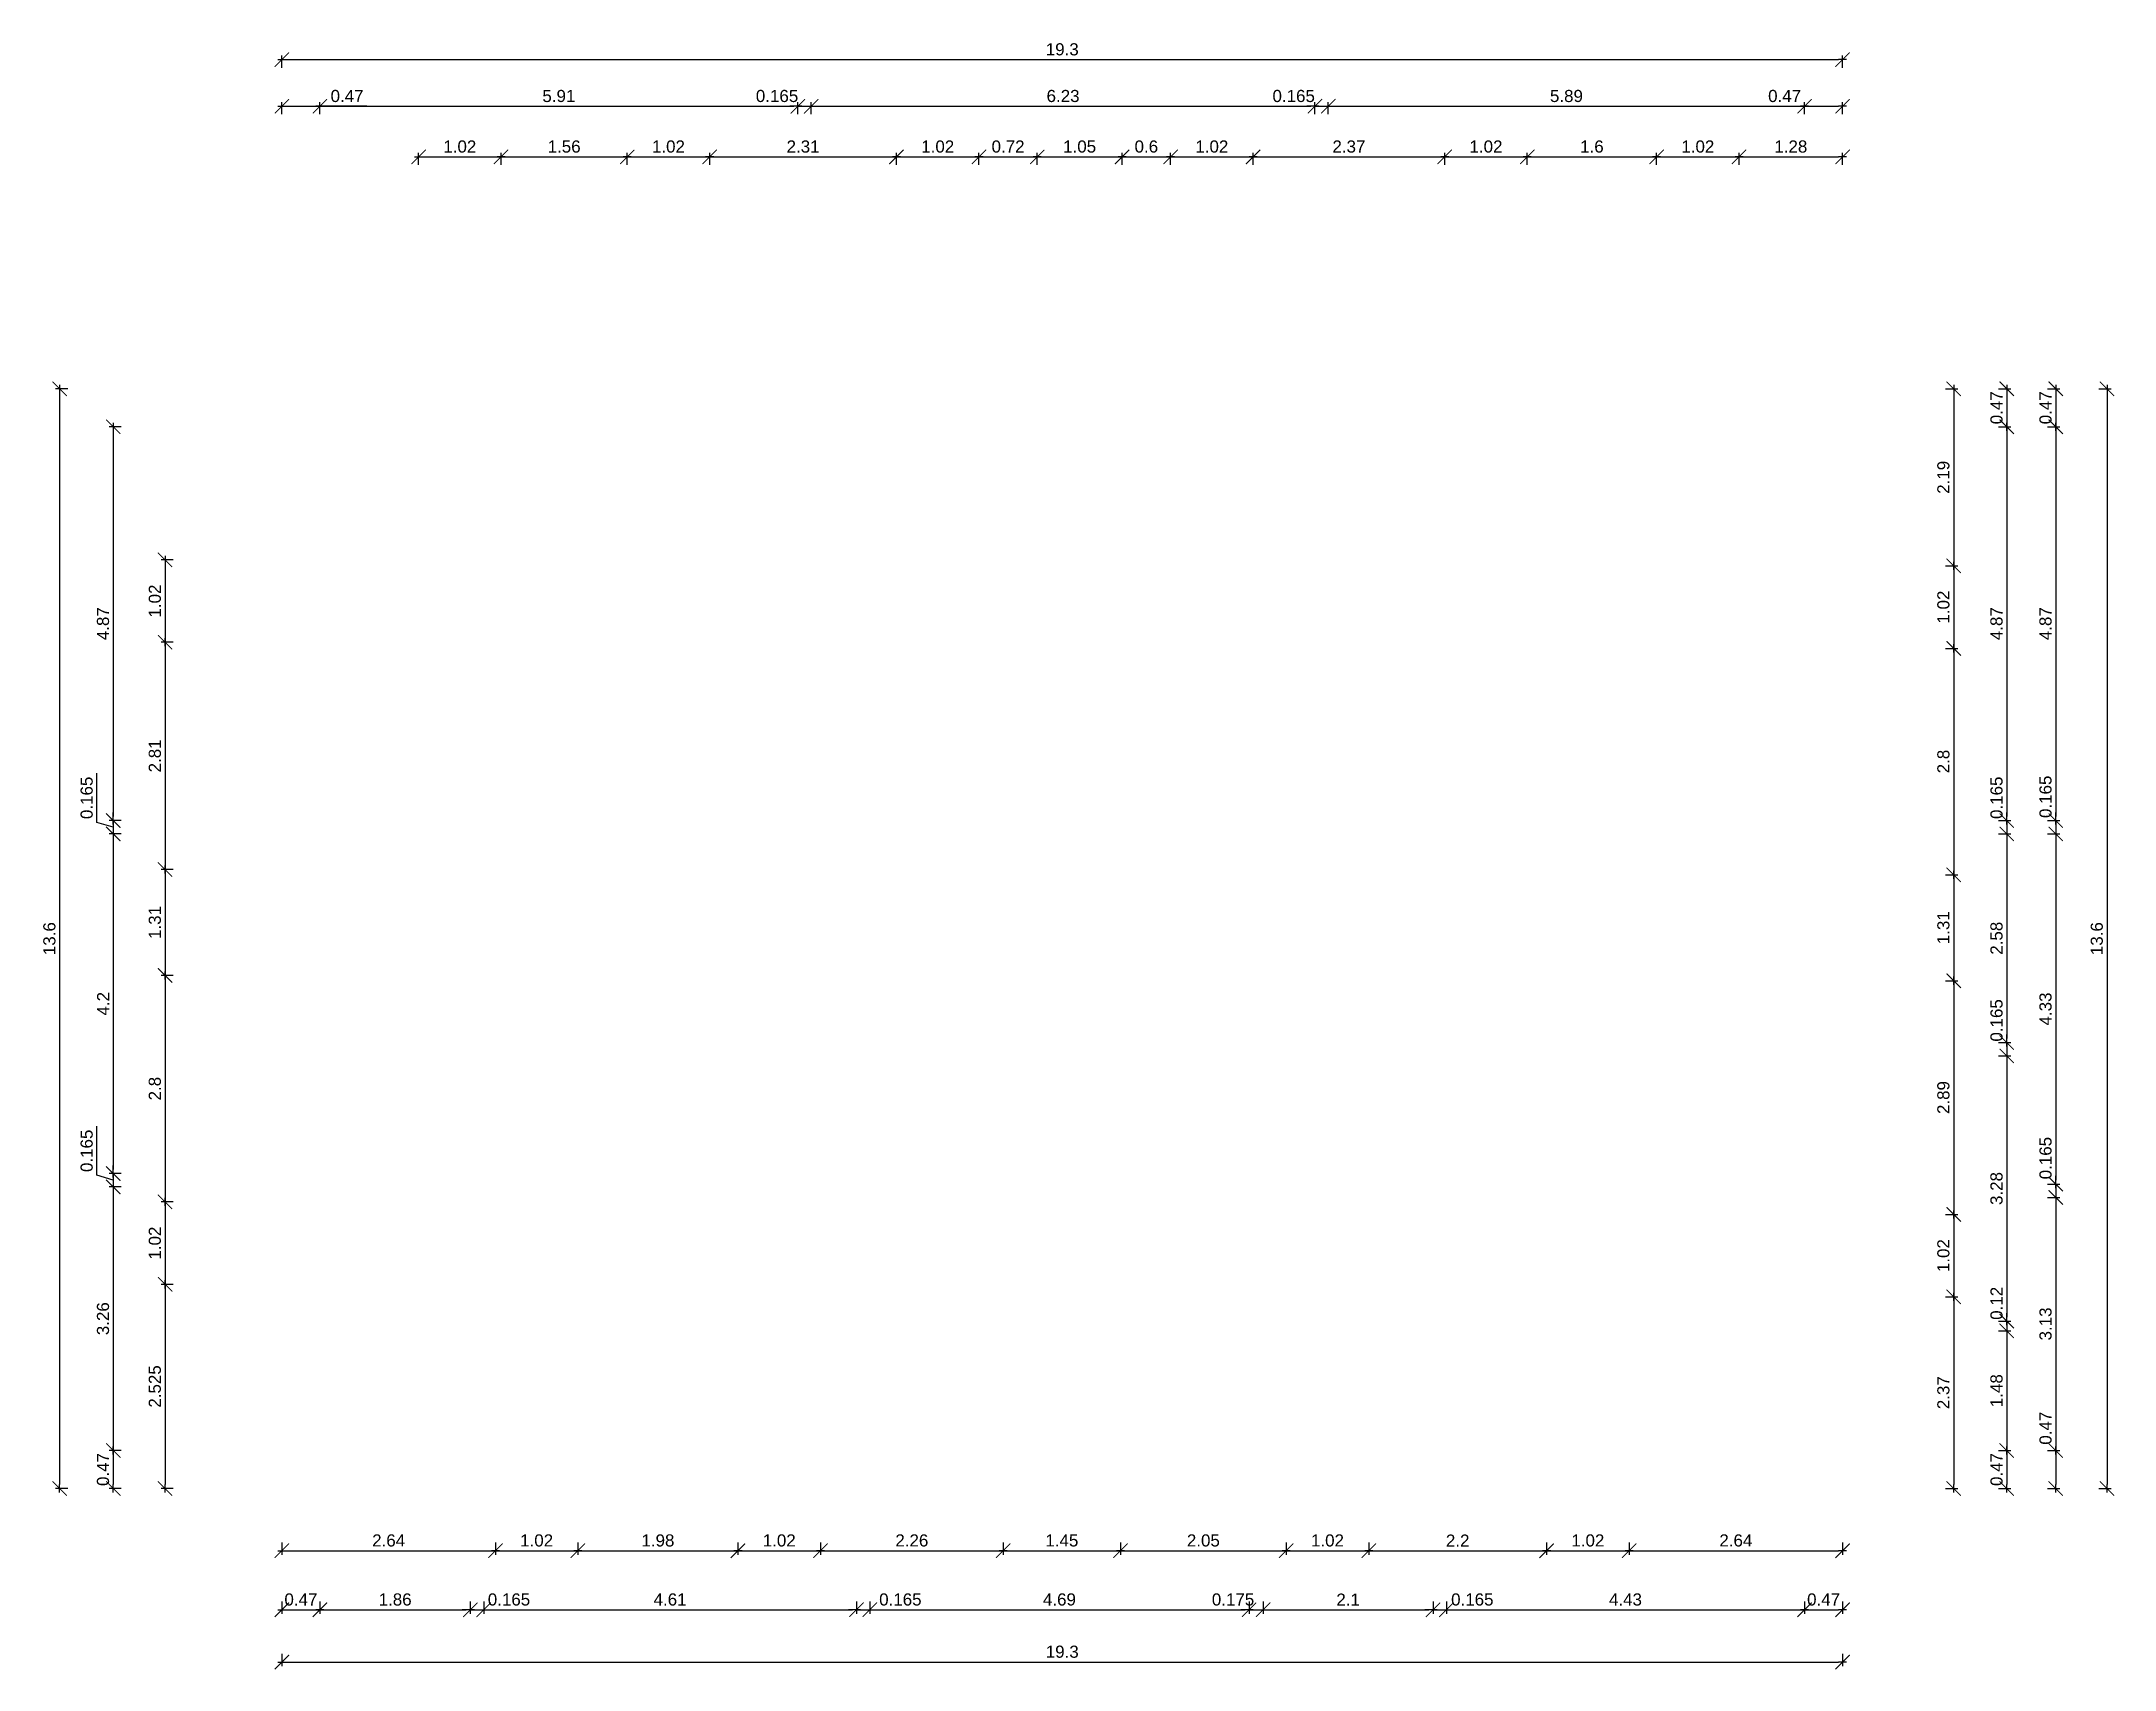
# Model space of a CAD drawing. Header units: metres. Extents: x -21 to 15208, y -63 to 7094.
# Drawn here: x 5191.6 to 5447.9, y -63 to 138.3 of the extents above; entities that cross this region are included whole.
import ezdxf

# ---------------------------------------------------------------- set-up
doc = ezdxf.new("R2010")
doc.units = ezdxf.units.M
doc.header["$LTSCALE"] = 50
doc.layers.add('ADS_Bemaßung', color=6, linetype='Continuous')
doc.styles.add('Arial', font='arial.ttf')
doc.dimstyles.new('ADS', dxfattribs={"dimscale": 0, "dimtxt": 2, "dimasz": 0.5, "dimexe": 1.25, "dimexo": 0, "dimgap": 0.5, "dimtad": 1, "dimdec": 3, "dimlfac": 0.01, "dimrnd": 0.005, "dimzin": 9, "dimdsep": 46, "dimtxsty": 'Arial', "dimblk": 'Bem-Pfeil', "dimcen": 0.25, "dimdle": 1.25, "dimazin": 0, "dimtfac": 1, "dimtdec": 3, "dimtmove": 0, "dimatfit": 3, "dimldrblk": 'ARCHTICK', "dimfxl": 3, "dimfxlon": 1, "dimtolj": 1, "dimtzin": 0, "dimarcsym": 0})

msp = doc.modelspace()

# ---------------------------------------------------------------- blocks, each defined once
blk = doc.blocks.new('Bem-Pfeil')
at = {"layer": 'ADS_Bemaßung', "const_width": 0.25}
blk.add_lwpolyline([(-1.77, -1.77), (1.77, 1.77)], dxfattribs=at)
at = {"layer": 'ADS_Bemaßung'}
blk.add_lwpolyline([(1, 0), (-1, 0)], dxfattribs=at)
blk = doc.blocks.new('*D51')
at = {"layer": 'ADS_Bemaßung', "color": 0, "lineweight": -2, "transparency": 16777216}
for p, q in [((5238.2, 123.02), (5238.2, 124.52)), ((5238.7, 124.02), (5247.9, 124.02)), ((5248.4, 123.02), (5248.4, 124.52))]:
    blk.add_line(p, q, dxfattribs=at)
at = {"layer": 'Defpoints', "color": 0, "transparency": 16777216}
for p in [(5248.4, 124.02), (5238.2, 95.34), (5248.4, 95.34)]:
    blk.add_point(p, dxfattribs=at)
at = {"layer": 'ADS_Bemaßung', "color": 0, "lineweight": -2, "transparency": 16777216, "xscale": 0.5, "yscale": 0.5, "zscale": 0.5, "rotation": 180}
blk.add_blockref('Bem-Pfeil', (5238.2, 124.02), dxfattribs=at)
at = {"layer": 'ADS_Bemaßung', "color": 0, "lineweight": -2, "transparency": 16777216, "xscale": 0.5, "yscale": 0.5, "zscale": 0.5}
blk.add_blockref('Bem-Pfeil', (5248.4, 124.02), dxfattribs=at)
at = {"layer": 'ADS_Bemaßung', "color": 0, "transparency": 16777216, "insert": (5243.3, 125.29), "char_height": 1.5, "attachment_point": 5, "style": 'Arial'}
blk.add_mtext('\\A1;1.02', dxfattribs=at)
blk = doc.blocks.new('_ArchTick')
at = {"color": 0, "linetype": 'ByBlock', "const_width": 0.15}
blk.add_lwpolyline([(-0.5, -0.5), (0.5, 0.5)], dxfattribs=at)
blk = doc.blocks.new('*D52')
at = {"layer": 'ADS_Bemaßung', "color": 0, "lineweight": -2, "transparency": 16777216}
for p, q in [((5248.4, 123.02), (5248.4, 124.52)), ((5248.9, 124.02), (5263.5, 124.02)), ((5264, 123.02), (5264, 124.52))]:
    blk.add_line(p, q, dxfattribs=at)
at = {"layer": 'Defpoints', "color": 0, "transparency": 16777216}
for p in [(5264, 124.02), (5248.4, 95.34), (5264, 95.34)]:
    blk.add_point(p, dxfattribs=at)
at = {"layer": 'ADS_Bemaßung', "color": 0, "lineweight": -2, "transparency": 16777216, "xscale": 0.5, "yscale": 0.5, "zscale": 0.5, "rotation": 180}
blk.add_blockref('Bem-Pfeil', (5248.4, 124.02), dxfattribs=at)
at = {"layer": 'ADS_Bemaßung', "color": 0, "lineweight": -2, "transparency": 16777216, "xscale": 0.5, "yscale": 0.5, "zscale": 0.5}
blk.add_blockref('Bem-Pfeil', (5264, 124.02), dxfattribs=at)
at = {"layer": 'ADS_Bemaßung', "color": 0, "transparency": 16777216, "insert": (5256.2, 125.29), "char_height": 1.5, "attachment_point": 5, "style": 'Arial'}
blk.add_mtext('\\A1;1.56', dxfattribs=at)
blk = doc.blocks.new('*D53')
at = {"layer": 'ADS_Bemaßung', "color": 0, "lineweight": -2, "transparency": 16777216}
for p, q in [((5264, 123.02), (5264, 124.52)), ((5264.5, 124.02), (5273.7, 124.02)), ((5274.2, 123.02), (5274.2, 124.52))]:
    blk.add_line(p, q, dxfattribs=at)
at = {"layer": 'Defpoints', "color": 0, "transparency": 16777216}
for p in [(5274.2, 124.02), (5264, 95.34), (5274.2, 95.34)]:
    blk.add_point(p, dxfattribs=at)
at = {"layer": 'ADS_Bemaßung', "color": 0, "lineweight": -2, "transparency": 16777216, "xscale": 0.5, "yscale": 0.5, "zscale": 0.5, "rotation": 180}
blk.add_blockref('Bem-Pfeil', (5264, 124.02), dxfattribs=at)
at = {"layer": 'ADS_Bemaßung', "color": 0, "lineweight": -2, "transparency": 16777216, "xscale": 0.5, "yscale": 0.5, "zscale": 0.5}
blk.add_blockref('Bem-Pfeil', (5274.2, 124.02), dxfattribs=at)
at = {"layer": 'ADS_Bemaßung', "color": 0, "transparency": 16777216, "insert": (5269.1, 125.29), "char_height": 1.5, "attachment_point": 5, "style": 'Arial'}
blk.add_mtext('\\A1;1.02', dxfattribs=at)
blk = doc.blocks.new('*D54')
at = {"layer": 'ADS_Bemaßung', "color": 0, "lineweight": -2, "transparency": 16777216}
for p, q in [((5274.2, 123.02), (5274.2, 124.52)), ((5274.7, 124.02), (5296.8, 124.02)), ((5297.3, 123.02), (5297.3, 124.52))]:
    blk.add_line(p, q, dxfattribs=at)
at = {"layer": 'Defpoints', "color": 0, "transparency": 16777216}
for p in [(5297.3, 124.02), (5274.2, 95.34), (5297.3, 95.94)]:
    blk.add_point(p, dxfattribs=at)
at = {"layer": 'ADS_Bemaßung', "color": 0, "lineweight": -2, "transparency": 16777216, "xscale": 0.5, "yscale": 0.5, "zscale": 0.5, "rotation": 180}
blk.add_blockref('Bem-Pfeil', (5274.2, 124.02), dxfattribs=at)
at = {"layer": 'ADS_Bemaßung', "color": 0, "lineweight": -2, "transparency": 16777216, "xscale": 0.5, "yscale": 0.5, "zscale": 0.5}
blk.add_blockref('Bem-Pfeil', (5297.3, 124.02), dxfattribs=at)
at = {"layer": 'ADS_Bemaßung', "color": 0, "transparency": 16777216, "insert": (5285.75, 125.29), "char_height": 1.5, "attachment_point": 5, "style": 'Arial'}
blk.add_mtext('\\A1;2.31', dxfattribs=at)
blk = doc.blocks.new('*D55')
at = {"layer": 'ADS_Bemaßung', "color": 0, "lineweight": -2, "transparency": 16777216}
for p, q in [((5297.3, 123.02), (5297.3, 124.52)), ((5297.8, 124.02), (5307, 124.02)), ((5307.5, 123.02), (5307.5, 124.52))]:
    blk.add_line(p, q, dxfattribs=at)
at = {"layer": 'Defpoints', "color": 0, "transparency": 16777216}
for p in [(5307.5, 124.02), (5297.3, 95.94), (5307.5, 95.94)]:
    blk.add_point(p, dxfattribs=at)
at = {"layer": 'ADS_Bemaßung', "color": 0, "lineweight": -2, "transparency": 16777216, "xscale": 0.5, "yscale": 0.5, "zscale": 0.5, "rotation": 180}
blk.add_blockref('Bem-Pfeil', (5297.3, 124.02), dxfattribs=at)
at = {"layer": 'ADS_Bemaßung', "color": 0, "lineweight": -2, "transparency": 16777216, "xscale": 0.5, "yscale": 0.5, "zscale": 0.5}
blk.add_blockref('Bem-Pfeil', (5307.5, 124.02), dxfattribs=at)
at = {"layer": 'ADS_Bemaßung', "color": 0, "transparency": 16777216, "insert": (5302.4, 125.29), "char_height": 1.5, "attachment_point": 5, "style": 'Arial'}
blk.add_mtext('\\A1;1.02', dxfattribs=at)
blk = doc.blocks.new('*D56')
at = {"layer": 'ADS_Bemaßung', "color": 0, "lineweight": -2, "transparency": 16777216}
for p, q in [((5307.5, 123.02), (5307.5, 124.52)), ((5308, 124.02), (5314.2, 124.02)), ((5314.7, 123.02), (5314.7, 124.52))]:
    blk.add_line(p, q, dxfattribs=at)
at = {"layer": 'Defpoints', "color": 0, "transparency": 16777216}
for p in [(5314.7, 124.02), (5307.5, 95.94), (5314.7, 95.94)]:
    blk.add_point(p, dxfattribs=at)
at = {"layer": 'ADS_Bemaßung', "color": 0, "lineweight": -2, "transparency": 16777216, "xscale": 0.5, "yscale": 0.5, "zscale": 0.5, "rotation": 180}
blk.add_blockref('Bem-Pfeil', (5307.5, 124.02), dxfattribs=at)
at = {"layer": 'ADS_Bemaßung', "color": 0, "lineweight": -2, "transparency": 16777216, "xscale": 0.5, "yscale": 0.5, "zscale": 0.5}
blk.add_blockref('Bem-Pfeil', (5314.7, 124.02), dxfattribs=at)
at = {"layer": 'ADS_Bemaßung', "color": 0, "transparency": 16777216, "insert": (5311.1, 125.29), "char_height": 1.5, "attachment_point": 5, "style": 'Arial'}
blk.add_mtext('\\A1;0.72', dxfattribs=at)
blk = doc.blocks.new('*D57')
at = {"layer": 'ADS_Bemaßung', "color": 0, "lineweight": -2, "transparency": 16777216}
for p, q in [((5314.7, 123.02), (5314.7, 124.52)), ((5315.2, 124.02), (5324.7, 124.02)), ((5325.2, 123.02), (5325.2, 124.52))]:
    blk.add_line(p, q, dxfattribs=at)
at = {"layer": 'Defpoints', "color": 0, "transparency": 16777216}
for p in [(5325.2, 124.02), (5314.7, 95.94), (5325.2, 95.94)]:
    blk.add_point(p, dxfattribs=at)
at = {"layer": 'ADS_Bemaßung', "color": 0, "lineweight": -2, "transparency": 16777216, "xscale": 0.5, "yscale": 0.5, "zscale": 0.5, "rotation": 180}
blk.add_blockref('Bem-Pfeil', (5314.7, 124.02), dxfattribs=at)
at = {"layer": 'ADS_Bemaßung', "color": 0, "lineweight": -2, "transparency": 16777216, "xscale": 0.5, "yscale": 0.5, "zscale": 0.5}
blk.add_blockref('Bem-Pfeil', (5325.2, 124.02), dxfattribs=at)
at = {"layer": 'ADS_Bemaßung', "color": 0, "transparency": 16777216, "insert": (5319.95, 125.29), "char_height": 1.5, "attachment_point": 5, "style": 'Arial'}
blk.add_mtext('\\A1;1.05', dxfattribs=at)
blk = doc.blocks.new('*D58')
at = {"layer": 'ADS_Bemaßung', "color": 0, "lineweight": -2, "transparency": 16777216}
for p, q in [((5325.2, 123.02), (5325.2, 124.52)), ((5325.7, 124.02), (5330.7, 124.02)), ((5331.2, 123.02), (5331.2, 124.52))]:
    blk.add_line(p, q, dxfattribs=at)
at = {"layer": 'Defpoints', "color": 0, "transparency": 16777216}
for p in [(5331.2, 124.02), (5325.2, 95.94), (5331.2, 95.94)]:
    blk.add_point(p, dxfattribs=at)
at = {"layer": 'ADS_Bemaßung', "color": 0, "lineweight": -2, "transparency": 16777216, "xscale": 0.5, "yscale": 0.5, "zscale": 0.5, "rotation": 180}
blk.add_blockref('Bem-Pfeil', (5325.2, 124.02), dxfattribs=at)
at = {"layer": 'ADS_Bemaßung', "color": 0, "lineweight": -2, "transparency": 16777216, "xscale": 0.5, "yscale": 0.5, "zscale": 0.5}
blk.add_blockref('Bem-Pfeil', (5331.2, 124.02), dxfattribs=at)
at = {"layer": 'ADS_Bemaßung', "color": 0, "transparency": 16777216, "insert": (5328.2, 125.29), "char_height": 1.5, "attachment_point": 5, "style": 'Arial'}
blk.add_mtext('\\A1;0.6', dxfattribs=at)
blk = doc.blocks.new('*D59')
at = {"layer": 'ADS_Bemaßung', "color": 0, "lineweight": -2, "transparency": 16777216}
for p, q in [((5331.2, 123.02), (5331.2, 124.52)), ((5331.7, 124.02), (5340.9, 124.02)), ((5341.4, 123.02), (5341.4, 124.52))]:
    blk.add_line(p, q, dxfattribs=at)
at = {"layer": 'Defpoints', "color": 0, "transparency": 16777216}
for p in [(5341.4, 124.02), (5331.2, 95.94), (5341.4, 95.94)]:
    blk.add_point(p, dxfattribs=at)
at = {"layer": 'ADS_Bemaßung', "color": 0, "lineweight": -2, "transparency": 16777216, "xscale": 0.5, "yscale": 0.5, "zscale": 0.5, "rotation": 180}
blk.add_blockref('Bem-Pfeil', (5331.2, 124.02), dxfattribs=at)
at = {"layer": 'ADS_Bemaßung', "color": 0, "lineweight": -2, "transparency": 16777216, "xscale": 0.5, "yscale": 0.5, "zscale": 0.5}
blk.add_blockref('Bem-Pfeil', (5341.4, 124.02), dxfattribs=at)
at = {"layer": 'ADS_Bemaßung', "color": 0, "transparency": 16777216, "insert": (5336.3, 125.29), "char_height": 1.5, "attachment_point": 5, "style": 'Arial'}
blk.add_mtext('\\A1;1.02', dxfattribs=at)
blk = doc.blocks.new('*D60')
at = {"layer": 'ADS_Bemaßung', "color": 0, "lineweight": -2, "transparency": 16777216}
for p, q in [((5341.4, 123.02), (5341.4, 124.52)), ((5341.9, 124.02), (5364.6, 124.02)), ((5365.1, 123.02), (5365.1, 124.52))]:
    blk.add_line(p, q, dxfattribs=at)
at = {"layer": 'Defpoints', "color": 0, "transparency": 16777216}
for p in [(5365.1, 124.02), (5341.4, 95.94), (5365.1, 95.34)]:
    blk.add_point(p, dxfattribs=at)
at = {"layer": 'ADS_Bemaßung', "color": 0, "lineweight": -2, "transparency": 16777216, "xscale": 0.5, "yscale": 0.5, "zscale": 0.5, "rotation": 180}
blk.add_blockref('Bem-Pfeil', (5341.4, 124.02), dxfattribs=at)
at = {"layer": 'ADS_Bemaßung', "color": 0, "lineweight": -2, "transparency": 16777216, "xscale": 0.5, "yscale": 0.5, "zscale": 0.5}
blk.add_blockref('Bem-Pfeil', (5365.1, 124.02), dxfattribs=at)
at = {"layer": 'ADS_Bemaßung', "color": 0, "transparency": 16777216, "insert": (5353.25, 125.29), "char_height": 1.5, "attachment_point": 5, "style": 'Arial'}
blk.add_mtext('\\A1;2.37', dxfattribs=at)
blk = doc.blocks.new('*D61')
at = {"layer": 'ADS_Bemaßung', "color": 0, "lineweight": -2, "transparency": 16777216}
for p, q in [((5365.1, 123.02), (5365.1, 124.52)), ((5365.6, 124.02), (5374.8, 124.02)), ((5375.3, 123.02), (5375.3, 124.52))]:
    blk.add_line(p, q, dxfattribs=at)
at = {"layer": 'Defpoints', "color": 0, "transparency": 16777216}
for p in [(5375.3, 124.02), (5365.1, 95.34), (5375.3, 95.34)]:
    blk.add_point(p, dxfattribs=at)
at = {"layer": 'ADS_Bemaßung', "color": 0, "lineweight": -2, "transparency": 16777216, "xscale": 0.5, "yscale": 0.5, "zscale": 0.5, "rotation": 180}
blk.add_blockref('Bem-Pfeil', (5365.1, 124.02), dxfattribs=at)
at = {"layer": 'ADS_Bemaßung', "color": 0, "lineweight": -2, "transparency": 16777216, "xscale": 0.5, "yscale": 0.5, "zscale": 0.5}
blk.add_blockref('Bem-Pfeil', (5375.3, 124.02), dxfattribs=at)
at = {"layer": 'ADS_Bemaßung', "color": 0, "transparency": 16777216, "insert": (5370.2, 125.29), "char_height": 1.5, "attachment_point": 5, "style": 'Arial'}
blk.add_mtext('\\A1;1.02', dxfattribs=at)
blk = doc.blocks.new('*D62')
at = {"layer": 'ADS_Bemaßung', "color": 0, "lineweight": -2, "transparency": 16777216}
for p, q in [((5375.3, 123.02), (5375.3, 124.52)), ((5375.8, 124.02), (5390.8, 124.02)), ((5391.3, 123.02), (5391.3, 124.52))]:
    blk.add_line(p, q, dxfattribs=at)
at = {"layer": 'Defpoints', "color": 0, "transparency": 16777216}
for p in [(5391.3, 124.02), (5375.3, 95.34), (5391.3, 95.34)]:
    blk.add_point(p, dxfattribs=at)
at = {"layer": 'ADS_Bemaßung', "color": 0, "lineweight": -2, "transparency": 16777216, "xscale": 0.5, "yscale": 0.5, "zscale": 0.5, "rotation": 180}
blk.add_blockref('Bem-Pfeil', (5375.3, 124.02), dxfattribs=at)
at = {"layer": 'ADS_Bemaßung', "color": 0, "lineweight": -2, "transparency": 16777216, "xscale": 0.5, "yscale": 0.5, "zscale": 0.5}
blk.add_blockref('Bem-Pfeil', (5391.3, 124.02), dxfattribs=at)
at = {"layer": 'ADS_Bemaßung', "color": 0, "transparency": 16777216, "insert": (5383.3, 125.29), "char_height": 1.5, "attachment_point": 5, "style": 'Arial'}
blk.add_mtext('\\A1;1.6', dxfattribs=at)
blk = doc.blocks.new('*D63')
at = {"layer": 'ADS_Bemaßung', "color": 0, "lineweight": -2, "transparency": 16777216}
for p, q in [((5391.3, 123.02), (5391.3, 124.52)), ((5391.8, 124.02), (5401, 124.02)), ((5401.5, 123.02), (5401.5, 124.52))]:
    blk.add_line(p, q, dxfattribs=at)
at = {"layer": 'Defpoints', "color": 0, "transparency": 16777216}
for p in [(5401.5, 124.02), (5391.3, 95.34), (5401.5, 95.34)]:
    blk.add_point(p, dxfattribs=at)
at = {"layer": 'ADS_Bemaßung', "color": 0, "lineweight": -2, "transparency": 16777216, "xscale": 0.5, "yscale": 0.5, "zscale": 0.5, "rotation": 180}
blk.add_blockref('Bem-Pfeil', (5391.3, 124.02), dxfattribs=at)
at = {"layer": 'ADS_Bemaßung', "color": 0, "lineweight": -2, "transparency": 16777216, "xscale": 0.5, "yscale": 0.5, "zscale": 0.5}
blk.add_blockref('Bem-Pfeil', (5401.5, 124.02), dxfattribs=at)
at = {"layer": 'ADS_Bemaßung', "color": 0, "transparency": 16777216, "insert": (5396.4, 125.29), "char_height": 1.5, "attachment_point": 5, "style": 'Arial'}
blk.add_mtext('\\A1;1.02', dxfattribs=at)
blk = doc.blocks.new('*D64')
at = {"layer": 'ADS_Bemaßung', "color": 0, "lineweight": -2, "transparency": 16777216}
for p, q in [((5401.5, 123.02), (5401.5, 124.52)), ((5402, 124.02), (5413.8, 124.02)), ((5414.3, 123.02), (5414.3, 124.52))]:
    blk.add_line(p, q, dxfattribs=at)
at = {"layer": 'Defpoints', "color": 0, "transparency": 16777216}
for p in [(5414.3, 124.02), (5401.5, 95.34), (5414.3, 95.34)]:
    blk.add_point(p, dxfattribs=at)
at = {"layer": 'ADS_Bemaßung', "color": 0, "lineweight": -2, "transparency": 16777216, "xscale": 0.5, "yscale": 0.5, "zscale": 0.5, "rotation": 180}
blk.add_blockref('Bem-Pfeil', (5401.5, 124.02), dxfattribs=at)
at = {"layer": 'ADS_Bemaßung', "color": 0, "lineweight": -2, "transparency": 16777216, "xscale": 0.5, "yscale": 0.5, "zscale": 0.5}
blk.add_blockref('Bem-Pfeil', (5414.3, 124.02), dxfattribs=at)
at = {"layer": 'ADS_Bemaßung', "color": 0, "transparency": 16777216, "insert": (5407.9, 125.29), "char_height": 1.5, "attachment_point": 5, "style": 'Arial'}
blk.add_mtext('\\A1;1.28', dxfattribs=at)
blk = doc.blocks.new('*D91')
at = {"layer": 'ADS_Bemaßung', "color": 0, "lineweight": -2, "transparency": 16777216}
for p, q in [((5427.04, 95.34), (5428.54, 95.34)), ((5428.04, 94.84), (5428.04, 73.94)), ((5427.04, 73.44), (5428.54, 73.44))]:
    blk.add_line(p, q, dxfattribs=at)
at = {"layer": 'Defpoints', "color": 0, "transparency": 16777216}
for p in [(5414.3, 95.34), (5414.3, 73.44), (5428.04, 73.44)]:
    blk.add_point(p, dxfattribs=at)
at = {"layer": 'ADS_Bemaßung', "color": 0, "lineweight": -2, "transparency": 16777216, "xscale": 0.5, "yscale": 0.5, "zscale": 0.5}
for p, rotation in [((5428.04, 95.34), 90), ((5428.04, 73.44), 270)]:
    blk.add_blockref('Bem-Pfeil', p, dxfattribs=dict(at, rotation=rotation))
at = {"layer": 'ADS_Bemaßung', "color": 0, "transparency": 16777216, "insert": (5426.77, 84.39), "char_height": 1.5, "attachment_point": 5, "rotation": 90, "style": 'Arial'}
blk.add_mtext('\\A1;2.19', dxfattribs=at)
blk = doc.blocks.new('*D92')
at = {"layer": 'ADS_Bemaßung', "color": 0, "lineweight": -2, "ltscale": 100, "transparency": 16777216}
for p, q in [((5427.04, 73.44), (5428.54, 73.44)), ((5428.04, 72.94), (5428.04, 63.74)), ((5427.04, 63.24), (5428.54, 63.24))]:
    blk.add_line(p, q, dxfattribs=at)
at = {"layer": 'Defpoints', "color": 0, "ltscale": 100, "transparency": 16777216}
for p in [(5414.3, 73.44), (5414.3, 63.24), (5428.04, 63.24)]:
    blk.add_point(p, dxfattribs=at)
at = {"layer": 'ADS_Bemaßung', "color": 0, "lineweight": -2, "ltscale": 100, "transparency": 16777216, "xscale": 0.5, "yscale": 0.5, "zscale": 0.5}
for p, rotation in [((5428.04, 73.44), 90), ((5428.04, 63.24), 270)]:
    blk.add_blockref('Bem-Pfeil', p, dxfattribs=dict(at, rotation=rotation))
at = {"layer": 'ADS_Bemaßung', "color": 0, "ltscale": 100, "transparency": 16777216, "insert": (5426.77, 68.34), "char_height": 1.5, "attachment_point": 5, "rotation": 90, "style": 'Arial'}
blk.add_mtext('\\A1;1.02', dxfattribs=at)
blk = doc.blocks.new('*D93')
at = {"layer": 'ADS_Bemaßung', "color": 0, "lineweight": -2, "ltscale": 100, "transparency": 16777216}
for p, q in [((5427.04, 63.24), (5428.54, 63.24)), ((5428.04, 62.74), (5428.04, 35.74)), ((5427.04, 35.24), (5428.54, 35.24))]:
    blk.add_line(p, q, dxfattribs=at)
at = {"layer": 'Defpoints', "color": 0, "ltscale": 100, "transparency": 16777216}
for p in [(5414.3, 63.24), (5414.3, 35.24), (5428.04, 35.24)]:
    blk.add_point(p, dxfattribs=at)
at = {"layer": 'ADS_Bemaßung', "color": 0, "lineweight": -2, "ltscale": 100, "transparency": 16777216, "xscale": 0.5, "yscale": 0.5, "zscale": 0.5}
for p, rotation in [((5428.04, 63.24), 90), ((5428.04, 35.24), 270)]:
    blk.add_blockref('Bem-Pfeil', p, dxfattribs=dict(at, rotation=rotation))
at = {"layer": 'ADS_Bemaßung', "color": 0, "ltscale": 100, "transparency": 16777216, "insert": (5426.77, 49.24), "char_height": 1.5, "attachment_point": 5, "rotation": 90, "style": 'Arial'}
blk.add_mtext('\\A1;2.8', dxfattribs=at)
blk = doc.blocks.new('*D94')
at = {"layer": 'ADS_Bemaßung', "color": 0, "lineweight": -2, "ltscale": 100, "transparency": 16777216}
for p, q in [((5427.04, 35.24), (5428.54, 35.24)), ((5428.04, 34.74), (5428.04, 22.64)), ((5427.04, 22.14), (5428.54, 22.14))]:
    blk.add_line(p, q, dxfattribs=at)
at = {"layer": 'Defpoints', "color": 0, "ltscale": 100, "transparency": 16777216}
for p in [(5414.3, 35.24), (5414.3, 22.14), (5428.04, 22.14)]:
    blk.add_point(p, dxfattribs=at)
at = {"layer": 'ADS_Bemaßung', "color": 0, "lineweight": -2, "ltscale": 100, "transparency": 16777216, "xscale": 0.5, "yscale": 0.5, "zscale": 0.5}
for p, rotation in [((5428.04, 35.24), 90), ((5428.04, 22.14), 270)]:
    blk.add_blockref('Bem-Pfeil', p, dxfattribs=dict(at, rotation=rotation))
at = {"layer": 'ADS_Bemaßung', "color": 0, "ltscale": 100, "transparency": 16777216, "insert": (5426.77, 28.69), "char_height": 1.5, "attachment_point": 5, "rotation": 90, "style": 'Arial'}
blk.add_mtext('\\A1;1.31', dxfattribs=at)
blk = doc.blocks.new('*D95')
at = {"layer": 'ADS_Bemaßung', "color": 0, "lineweight": -2, "ltscale": 100, "transparency": 16777216}
for p, q in [((5427.04, 22.14), (5428.54, 22.14)), ((5428.04, 21.64), (5428.04, -6.26)), ((5427.04, -6.76), (5428.54, -6.76))]:
    blk.add_line(p, q, dxfattribs=at)
at = {"layer": 'Defpoints', "color": 0, "ltscale": 100, "transparency": 16777216}
for p in [(5414.3, 22.14), (5414.3, -6.76), (5428.04, -6.76)]:
    blk.add_point(p, dxfattribs=at)
at = {"layer": 'ADS_Bemaßung', "color": 0, "lineweight": -2, "ltscale": 100, "transparency": 16777216, "xscale": 0.5, "yscale": 0.5, "zscale": 0.5}
for p, rotation in [((5428.04, 22.14), 90), ((5428.04, -6.76), 270)]:
    blk.add_blockref('Bem-Pfeil', p, dxfattribs=dict(at, rotation=rotation))
at = {"layer": 'ADS_Bemaßung', "color": 0, "ltscale": 100, "transparency": 16777216, "insert": (5426.77, 7.69), "char_height": 1.5, "attachment_point": 5, "rotation": 90, "style": 'Arial'}
blk.add_mtext('\\A1;2.89', dxfattribs=at)
blk = doc.blocks.new('*D96')
at = {"layer": 'ADS_Bemaßung', "color": 0, "lineweight": -2, "ltscale": 100, "transparency": 16777216}
for p, q in [((5427.04, -6.76), (5428.54, -6.76)), ((5428.04, -7.26), (5428.04, -16.46)), ((5427.04, -16.96), (5428.54, -16.96))]:
    blk.add_line(p, q, dxfattribs=at)
at = {"layer": 'Defpoints', "color": 0, "ltscale": 100, "transparency": 16777216}
for p in [(5414.3, -6.76), (5414.3, -16.96), (5428.04, -16.96)]:
    blk.add_point(p, dxfattribs=at)
at = {"layer": 'ADS_Bemaßung', "color": 0, "lineweight": -2, "ltscale": 100, "transparency": 16777216, "xscale": 0.5, "yscale": 0.5, "zscale": 0.5}
for p, rotation in [((5428.04, -6.76), 90), ((5428.04, -16.96), 270)]:
    blk.add_blockref('Bem-Pfeil', p, dxfattribs=dict(at, rotation=rotation))
at = {"layer": 'ADS_Bemaßung', "color": 0, "ltscale": 100, "transparency": 16777216, "insert": (5426.77, -11.86), "char_height": 1.5, "attachment_point": 5, "rotation": 90, "style": 'Arial'}
blk.add_mtext('\\A1;1.02', dxfattribs=at)
blk = doc.blocks.new('*D97')
at = {"layer": 'ADS_Bemaßung', "color": 0, "lineweight": -2, "ltscale": 100, "transparency": 16777216}
for p, q in [((5427.04, -16.96), (5428.54, -16.96)), ((5428.04, -17.46), (5428.04, -40.16)), ((5427.04, -40.66), (5428.54, -40.66))]:
    blk.add_line(p, q, dxfattribs=at)
at = {"layer": 'Defpoints', "color": 0, "ltscale": 100, "transparency": 16777216}
for p in [(5414.3, -16.96), (5414.3, -40.66), (5428.04, -40.66)]:
    blk.add_point(p, dxfattribs=at)
at = {"layer": 'ADS_Bemaßung', "color": 0, "lineweight": -2, "ltscale": 100, "transparency": 16777216, "xscale": 0.5, "yscale": 0.5, "zscale": 0.5}
for p, rotation in [((5428.04, -16.96), 90), ((5428.04, -40.66), 270)]:
    blk.add_blockref('Bem-Pfeil', p, dxfattribs=dict(at, rotation=rotation))
at = {"layer": 'ADS_Bemaßung', "color": 0, "ltscale": 100, "transparency": 16777216, "insert": (5426.77, -28.81), "char_height": 1.5, "attachment_point": 5, "rotation": 90, "style": 'Arial'}
blk.add_mtext('\\A1;2.37', dxfattribs=at)
blk = doc.blocks.new('*D98')
at = {"layer": 'ADS_Bemaßung', "color": 0, "lineweight": -2, "ltscale": 100, "transparency": 16777216}
for p, q in [((5433.6, 95.34), (5435.1, 95.34)), ((5434.6, 94.84), (5434.6, 91.14)), ((5433.6, 90.64), (5435.1, 90.64))]:
    blk.add_line(p, q, dxfattribs=at)
at = {"layer": 'Defpoints', "color": 0, "ltscale": 100, "transparency": 16777216}
for p in [(5362.55, 95.34), (5362.55, 90.64), (5434.6, 90.64)]:
    blk.add_point(p, dxfattribs=at)
at = {"layer": 'ADS_Bemaßung', "color": 0, "lineweight": -2, "ltscale": 100, "transparency": 16777216, "xscale": 0.5, "yscale": 0.5, "zscale": 0.5}
for p, rotation in [((5434.6, 95.34), 90), ((5434.6, 90.64), 270)]:
    blk.add_blockref('Bem-Pfeil', p, dxfattribs=dict(at, rotation=rotation))
at = {"layer": 'ADS_Bemaßung', "color": 0, "ltscale": 100, "transparency": 16777216, "insert": (5433.34, 92.99), "char_height": 1.5, "attachment_point": 5, "rotation": 90, "style": 'Arial'}
blk.add_mtext('\\A1;0.47', dxfattribs=at)
blk = doc.blocks.new('*D99')
at = {"layer": 'ADS_Bemaßung', "color": 0, "lineweight": -2, "ltscale": 100, "transparency": 16777216}
for p, q in [((5433.6, 90.64), (5435.1, 90.64)), ((5434.6, 90.14), (5434.6, 42.44)), ((5433.6, 41.94), (5435.1, 41.94))]:
    blk.add_line(p, q, dxfattribs=at)
at = {"layer": 'Defpoints', "color": 0, "ltscale": 100, "transparency": 16777216}
for p in [(5362.55, 90.64), (5353.08, 41.94), (5434.6, 41.94)]:
    blk.add_point(p, dxfattribs=at)
at = {"layer": 'ADS_Bemaßung', "color": 0, "lineweight": -2, "ltscale": 100, "transparency": 16777216, "xscale": 0.5, "yscale": 0.5, "zscale": 0.5}
for p, rotation in [((5434.6, 90.64), 90), ((5434.6, 41.94), 270)]:
    blk.add_blockref('Bem-Pfeil', p, dxfattribs=dict(at, rotation=rotation))
at = {"layer": 'ADS_Bemaßung', "color": 0, "ltscale": 100, "transparency": 16777216, "insert": (5433.34, 66.29), "char_height": 1.5, "attachment_point": 5, "rotation": 90, "style": 'Arial'}
blk.add_mtext('\\A1;4.87', dxfattribs=at)
blk = doc.blocks.new('*D100')
at = {"layer": 'ADS_Bemaßung', "color": 0, "lineweight": -2, "ltscale": 100, "transparency": 16777216}
for p, q in [((5433.6, 41.94), (5435.1, 41.94)), ((5434.6, 42.44), (5434.6, 42.94)), ((5434.6, 41.94), (5434.6, 40.29)), ((5433.6, 40.29), (5435.1, 40.29)), ((5434.6, 39.79), (5434.6, 39.29))]:
    blk.add_line(p, q, dxfattribs=at)
at = {"layer": 'Defpoints', "color": 0, "ltscale": 100, "transparency": 16777216}
for p in [(5353.08, 41.94), (5353.08, 40.29), (5434.6, 40.29)]:
    blk.add_point(p, dxfattribs=at)
at = {"layer": 'ADS_Bemaßung', "color": 0, "lineweight": -2, "ltscale": 100, "transparency": 16777216, "xscale": 0.5, "yscale": 0.5, "zscale": 0.5}
for p, rotation in [((5434.6, 41.94), 270), ((5434.6, 40.29), 90)]:
    blk.add_blockref('Bem-Pfeil', p, dxfattribs=dict(at, rotation=rotation))
at = {"layer": 'ADS_Bemaßung', "color": 0, "ltscale": 100, "transparency": 16777216, "insert": (5433.34, 44.76), "char_height": 1.5, "attachment_point": 5, "rotation": 90, "style": 'Arial'}
blk.add_mtext('\\A1;0.165', dxfattribs=at)
blk = doc.blocks.new('*D101')
at = {"layer": 'ADS_Bemaßung', "color": 0, "lineweight": -2, "ltscale": 100, "transparency": 16777216}
for p, q in [((5433.6, 40.29), (5435.1, 40.29)), ((5434.6, 39.79), (5434.6, 14.99)), ((5433.6, 14.49), (5435.1, 14.49))]:
    blk.add_line(p, q, dxfattribs=at)
at = {"layer": 'Defpoints', "color": 0, "ltscale": 100, "transparency": 16777216}
for p in [(5353.08, 40.29), (5354.76, 14.49), (5434.6, 14.49)]:
    blk.add_point(p, dxfattribs=at)
at = {"layer": 'ADS_Bemaßung', "color": 0, "lineweight": -2, "ltscale": 100, "transparency": 16777216, "xscale": 0.5, "yscale": 0.5, "zscale": 0.5}
for p, rotation in [((5434.6, 40.29), 90), ((5434.6, 14.49), 270)]:
    blk.add_blockref('Bem-Pfeil', p, dxfattribs=dict(at, rotation=rotation))
at = {"layer": 'ADS_Bemaßung', "color": 0, "ltscale": 100, "transparency": 16777216, "insert": (5433.34, 27.39), "char_height": 1.5, "attachment_point": 5, "rotation": 90, "style": 'Arial'}
blk.add_mtext('\\A1;2.58', dxfattribs=at)
blk = doc.blocks.new('*D102')
at = {"layer": 'ADS_Bemaßung', "color": 0, "lineweight": -2, "ltscale": 100, "transparency": 16777216}
for p, q in [((5434.6, 14.99), (5434.6, 15.49)), ((5433.6, 14.49), (5435.1, 14.49)), ((5433.6, 12.84), (5435.1, 12.84)), ((5434.6, 14.49), (5434.6, 12.84)), ((5434.6, 12.34), (5434.6, 11.84))]:
    blk.add_line(p, q, dxfattribs=at)
at = {"layer": 'Defpoints', "color": 0, "ltscale": 100, "transparency": 16777216}
for p in [(5354.76, 14.49), (5354.76, 12.84), (5434.6, 12.84)]:
    blk.add_point(p, dxfattribs=at)
at = {"layer": 'ADS_Bemaßung', "color": 0, "lineweight": -2, "ltscale": 100, "transparency": 16777216, "xscale": 0.5, "yscale": 0.5, "zscale": 0.5}
for p, rotation in [((5434.6, 14.49), 270), ((5434.6, 12.84), 90)]:
    blk.add_blockref('Bem-Pfeil', p, dxfattribs=dict(at, rotation=rotation))
at = {"layer": 'ADS_Bemaßung', "color": 0, "ltscale": 100, "transparency": 16777216, "insert": (5433.34, 17.23), "char_height": 1.5, "attachment_point": 5, "rotation": 90, "style": 'Arial'}
blk.add_mtext('\\A1;0.165', dxfattribs=at)
blk = doc.blocks.new('*D103')
at = {"layer": 'ADS_Bemaßung', "color": 0, "lineweight": -2, "ltscale": 100, "transparency": 16777216}
for p, q in [((5433.6, 12.84), (5435.1, 12.84)), ((5434.6, 12.34), (5434.6, -19.46)), ((5433.6, -19.96), (5435.1, -19.96))]:
    blk.add_line(p, q, dxfattribs=at)
at = {"layer": 'Defpoints', "color": 0, "ltscale": 100, "transparency": 16777216}
for p in [(5354.76, 12.84), (5353.75, -19.96), (5434.6, -19.96)]:
    blk.add_point(p, dxfattribs=at)
at = {"layer": 'ADS_Bemaßung', "color": 0, "lineweight": -2, "ltscale": 100, "transparency": 16777216, "xscale": 0.5, "yscale": 0.5, "zscale": 0.5}
for p, rotation in [((5434.6, 12.84), 90), ((5434.6, -19.96), 270)]:
    blk.add_blockref('Bem-Pfeil', p, dxfattribs=dict(at, rotation=rotation))
at = {"layer": 'ADS_Bemaßung', "color": 0, "ltscale": 100, "transparency": 16777216, "insert": (5433.34, -3.56), "char_height": 1.5, "attachment_point": 5, "rotation": 90, "style": 'Arial'}
blk.add_mtext('\\A1;3.28', dxfattribs=at)
blk = doc.blocks.new('*D104')
at = {"layer": 'ADS_Bemaßung', "color": 0, "lineweight": -2, "ltscale": 100, "transparency": 16777216}
for p, q in [((5433.6, -19.96), (5435.1, -19.96)), ((5434.6, -19.46), (5434.6, -18.96)), ((5434.6, -19.96), (5434.6, -21.16)), ((5433.6, -21.16), (5435.1, -21.16)), ((5434.6, -21.66), (5434.6, -22.16))]:
    blk.add_line(p, q, dxfattribs=at)
at = {"layer": 'Defpoints', "color": 0, "ltscale": 100, "transparency": 16777216}
for p in [(5353.75, -19.96), (5353.75, -21.16), (5434.6, -21.16)]:
    blk.add_point(p, dxfattribs=at)
at = {"layer": 'ADS_Bemaßung', "color": 0, "lineweight": -2, "ltscale": 100, "transparency": 16777216, "xscale": 0.5, "yscale": 0.5, "zscale": 0.5}
for p, rotation in [((5434.6, -19.96), 270), ((5434.6, -21.16), 90)]:
    blk.add_blockref('Bem-Pfeil', p, dxfattribs=dict(at, rotation=rotation))
at = {"layer": 'ADS_Bemaßung', "color": 0, "ltscale": 100, "transparency": 16777216, "insert": (5433.34, -17.76), "char_height": 1.5, "attachment_point": 5, "rotation": 90, "style": 'Arial'}
blk.add_mtext('\\A1;0.12', dxfattribs=at)
blk = doc.blocks.new('*D105')
at = {"layer": 'ADS_Bemaßung', "color": 0, "lineweight": -2, "ltscale": 100, "transparency": 16777216}
for p, q in [((5433.6, -21.16), (5435.1, -21.16)), ((5434.6, -21.66), (5434.6, -35.46)), ((5433.6, -35.96), (5435.1, -35.96))]:
    blk.add_line(p, q, dxfattribs=at)
at = {"layer": 'Defpoints', "color": 0, "ltscale": 100, "transparency": 16777216}
for p in [(5353.75, -21.16), (5355.7, -35.96), (5434.6, -35.96)]:
    blk.add_point(p, dxfattribs=at)
at = {"layer": 'ADS_Bemaßung', "color": 0, "lineweight": -2, "ltscale": 100, "transparency": 16777216, "xscale": 0.5, "yscale": 0.5, "zscale": 0.5}
for p, rotation in [((5434.6, -21.16), 90), ((5434.6, -35.96), 270)]:
    blk.add_blockref('Bem-Pfeil', p, dxfattribs=dict(at, rotation=rotation))
at = {"layer": 'ADS_Bemaßung', "color": 0, "ltscale": 100, "transparency": 16777216, "insert": (5433.34, -28.56), "char_height": 1.5, "attachment_point": 5, "rotation": 90, "style": 'Arial'}
blk.add_mtext('\\A1;1.48', dxfattribs=at)
blk = doc.blocks.new('*D106')
at = {"layer": 'ADS_Bemaßung', "color": 0, "lineweight": -2, "ltscale": 100, "transparency": 16777216}
for p, q in [((5433.6, -35.96), (5435.1, -35.96)), ((5434.6, -36.46), (5434.6, -40.16)), ((5433.6, -40.66), (5435.1, -40.66))]:
    blk.add_line(p, q, dxfattribs=at)
at = {"layer": 'Defpoints', "color": 0, "ltscale": 100, "transparency": 16777216}
for p in [(5355.7, -35.96), (5355.7, -40.66), (5434.6, -40.66)]:
    blk.add_point(p, dxfattribs=at)
at = {"layer": 'ADS_Bemaßung', "color": 0, "lineweight": -2, "ltscale": 100, "transparency": 16777216, "xscale": 0.5, "yscale": 0.5, "zscale": 0.5}
for p, rotation in [((5434.6, -35.96), 90), ((5434.6, -40.66), 270)]:
    blk.add_blockref('Bem-Pfeil', p, dxfattribs=dict(at, rotation=rotation))
at = {"layer": 'ADS_Bemaßung', "color": 0, "ltscale": 100, "transparency": 16777216, "insert": (5433.34, -38.31), "char_height": 1.5, "attachment_point": 5, "rotation": 90, "style": 'Arial'}
blk.add_mtext('\\A1;0.47', dxfattribs=at)
blk = doc.blocks.new('*D107')
at = {"layer": 'ADS_Bemaßung', "color": 0, "lineweight": -2, "ltscale": 100, "transparency": 16777216}
for p, q in [((5439.66, 95.34), (5441.16, 95.34)), ((5440.66, 94.84), (5440.66, 91.14)), ((5439.66, 90.64), (5441.16, 90.64))]:
    blk.add_line(p, q, dxfattribs=at)
at = {"layer": 'Defpoints', "color": 0, "ltscale": 100, "transparency": 16777216}
for p in [(5368.61, 95.34), (5368.61, 90.64), (5440.66, 90.64)]:
    blk.add_point(p, dxfattribs=at)
at = {"layer": 'ADS_Bemaßung', "color": 0, "lineweight": -2, "ltscale": 100, "transparency": 16777216, "xscale": 0.5, "yscale": 0.5, "zscale": 0.5}
for p, rotation in [((5440.66, 95.34), 90), ((5440.66, 90.64), 270)]:
    blk.add_blockref('Bem-Pfeil', p, dxfattribs=dict(at, rotation=rotation))
at = {"layer": 'ADS_Bemaßung', "color": 0, "ltscale": 100, "transparency": 16777216, "insert": (5439.4, 92.99), "char_height": 1.5, "attachment_point": 5, "rotation": 90, "style": 'Arial'}
blk.add_mtext('\\A1;0.47', dxfattribs=at)
blk = doc.blocks.new('*D108')
at = {"layer": 'ADS_Bemaßung', "color": 0, "lineweight": -2, "ltscale": 100, "transparency": 16777216}
for p, q in [((5439.66, 90.64), (5441.16, 90.64)), ((5440.66, 90.14), (5440.66, 42.44)), ((5439.66, 41.94), (5441.16, 41.94))]:
    blk.add_line(p, q, dxfattribs=at)
at = {"layer": 'Defpoints', "color": 0, "ltscale": 100, "transparency": 16777216}
for p in [(5368.61, 90.64), (5404.72, 41.94), (5440.66, 41.94)]:
    blk.add_point(p, dxfattribs=at)
at = {"layer": 'ADS_Bemaßung', "color": 0, "lineweight": -2, "ltscale": 100, "transparency": 16777216, "xscale": 0.5, "yscale": 0.5, "zscale": 0.5}
for p, rotation in [((5440.66, 90.64), 90), ((5440.66, 41.94), 270)]:
    blk.add_blockref('Bem-Pfeil', p, dxfattribs=dict(at, rotation=rotation))
at = {"layer": 'ADS_Bemaßung', "color": 0, "ltscale": 100, "transparency": 16777216, "insert": (5439.4, 66.29), "char_height": 1.5, "attachment_point": 5, "rotation": 90, "style": 'Arial'}
blk.add_mtext('\\A1;4.87', dxfattribs=at)
blk = doc.blocks.new('*D109')
at = {"layer": 'ADS_Bemaßung', "color": 0, "lineweight": -2, "ltscale": 100, "transparency": 16777216}
for p, q in [((5439.66, 41.94), (5441.16, 41.94)), ((5440.66, 42.44), (5440.66, 42.94)), ((5440.66, 41.94), (5440.66, 40.29)), ((5439.66, 40.29), (5441.16, 40.29)), ((5440.66, 39.79), (5440.66, 39.29))]:
    blk.add_line(p, q, dxfattribs=at)
at = {"layer": 'Defpoints', "color": 0, "ltscale": 100, "transparency": 16777216}
for p in [(5404.72, 41.94), (5404.72, 40.29), (5440.66, 40.29)]:
    blk.add_point(p, dxfattribs=at)
at = {"layer": 'ADS_Bemaßung', "color": 0, "lineweight": -2, "ltscale": 100, "transparency": 16777216, "xscale": 0.5, "yscale": 0.5, "zscale": 0.5}
for p, rotation in [((5440.66, 41.94), 270), ((5440.66, 40.29), 90)]:
    blk.add_blockref('Bem-Pfeil', p, dxfattribs=dict(at, rotation=rotation))
at = {"layer": 'ADS_Bemaßung', "color": 0, "ltscale": 100, "transparency": 16777216, "insert": (5439.4, 44.88), "char_height": 1.5, "attachment_point": 5, "rotation": 90, "style": 'Arial'}
blk.add_mtext('\\A1;0.165', dxfattribs=at)
blk = doc.blocks.new('*D110')
at = {"layer": 'ADS_Bemaßung', "color": 0, "lineweight": -2, "ltscale": 100, "transparency": 16777216}
for p, q in [((5439.66, 40.29), (5441.16, 40.29)), ((5440.66, 39.79), (5440.66, -2.51)), ((5439.66, -3.01), (5441.16, -3.01))]:
    blk.add_line(p, q, dxfattribs=at)
at = {"layer": 'Defpoints', "color": 0, "ltscale": 100, "transparency": 16777216}
for p in [(5404.72, 40.29), (5404.96, -3.01), (5440.66, -3.01)]:
    blk.add_point(p, dxfattribs=at)
at = {"layer": 'ADS_Bemaßung', "color": 0, "lineweight": -2, "ltscale": 100, "transparency": 16777216, "xscale": 0.5, "yscale": 0.5, "zscale": 0.5}
for p, rotation in [((5440.66, 40.29), 90), ((5440.66, -3.01), 270)]:
    blk.add_blockref('Bem-Pfeil', p, dxfattribs=dict(at, rotation=rotation))
at = {"layer": 'ADS_Bemaßung', "color": 0, "ltscale": 100, "transparency": 16777216, "insert": (5439.4, 18.64), "char_height": 1.5, "attachment_point": 5, "rotation": 90, "style": 'Arial'}
blk.add_mtext('\\A1;4.33', dxfattribs=at)
blk = doc.blocks.new('*D111')
at = {"layer": 'ADS_Bemaßung', "color": 0, "lineweight": -2, "ltscale": 100, "transparency": 16777216}
for p, q in [((5440.66, -2.51), (5440.66, -2.01)), ((5439.66, -3.01), (5441.16, -3.01)), ((5439.66, -4.66), (5441.16, -4.66)), ((5440.66, -3.01), (5440.66, -4.66)), ((5440.66, -5.16), (5440.66, -5.66))]:
    blk.add_line(p, q, dxfattribs=at)
at = {"layer": 'Defpoints', "color": 0, "ltscale": 100, "transparency": 16777216}
for p in [(5404.96, -3.01), (5405.09, -4.66), (5440.66, -4.66)]:
    blk.add_point(p, dxfattribs=at)
at = {"layer": 'ADS_Bemaßung', "color": 0, "lineweight": -2, "ltscale": 100, "transparency": 16777216, "xscale": 0.5, "yscale": 0.5, "zscale": 0.5}
for p, rotation in [((5440.66, -3.01), 270), ((5440.66, -4.66), 90)]:
    blk.add_blockref('Bem-Pfeil', p, dxfattribs=dict(at, rotation=rotation))
at = {"layer": 'ADS_Bemaßung', "color": 0, "ltscale": 100, "transparency": 16777216, "insert": (5439.4, 0.2), "char_height": 1.5, "attachment_point": 5, "rotation": 90, "style": 'Arial'}
blk.add_mtext('\\A1;0.165', dxfattribs=at)
blk = doc.blocks.new('*D73')
at = {"layer": 'ADS_Bemaßung', "color": 0, "lineweight": -2, "ltscale": 100, "transparency": 16777216}
for p, q in [((5439.66, -4.66), (5441.16, -4.66)), ((5440.66, -5.16), (5440.66, -35.46)), ((5439.66, -35.96), (5441.16, -35.96))]:
    blk.add_line(p, q, dxfattribs=at)
at = {"layer": 'Defpoints', "color": 0, "ltscale": 100, "transparency": 16777216}
for p in [(5405.09, -4.66), (5403.99, -35.96), (5440.66, -35.96)]:
    blk.add_point(p, dxfattribs=at)
at = {"layer": 'ADS_Bemaßung', "color": 0, "lineweight": -2, "ltscale": 100, "transparency": 16777216, "xscale": 0.5, "yscale": 0.5, "zscale": 0.5}
for p, rotation in [((5440.66, -4.66), 90), ((5440.66, -35.96), 270)]:
    blk.add_blockref('Bem-Pfeil', p, dxfattribs=dict(at, rotation=rotation))
at = {"layer": 'ADS_Bemaßung', "color": 0, "ltscale": 100, "transparency": 16777216, "insert": (5439.4, -20.31), "char_height": 1.5, "attachment_point": 5, "rotation": 90, "style": 'Arial'}
blk.add_mtext('\\A1;3.13', dxfattribs=at)
blk = doc.blocks.new('*D74')
at = {"layer": 'ADS_Bemaßung', "color": 0, "lineweight": -2, "ltscale": 100, "transparency": 16777216}
for p, q in [((5439.66, -35.96), (5441.16, -35.96)), ((5440.66, -36.46), (5440.66, -40.16)), ((5439.66, -40.66), (5441.16, -40.66))]:
    blk.add_line(p, q, dxfattribs=at)
at = {"layer": 'Defpoints', "color": 0, "ltscale": 100, "transparency": 16777216}
for p in [(5403.99, -35.96), (5403.79, -40.66), (5440.66, -40.66)]:
    blk.add_point(p, dxfattribs=at)
at = {"layer": 'ADS_Bemaßung', "color": 0, "lineweight": -2, "ltscale": 100, "transparency": 16777216, "xscale": 0.5, "yscale": 0.5, "zscale": 0.5}
for p, rotation in [((5440.66, -35.96), 90), ((5440.66, -40.66), 270)]:
    blk.add_blockref('Bem-Pfeil', p, dxfattribs=dict(at, rotation=rotation))
at = {"layer": 'ADS_Bemaßung', "color": 0, "ltscale": 100, "transparency": 16777216, "insert": (5439.4, -33.2), "char_height": 1.5, "attachment_point": 5, "rotation": 90, "style": 'Arial'}
blk.add_mtext('\\A1;0.47', dxfattribs=at)
blk = doc.blocks.new('*D75')
at = {"layer": 'ADS_Bemaßung', "color": 0, "lineweight": -2, "ltscale": 100, "transparency": 16777216}
for p, q in [((5446, 95.34), (5447.5, 95.34)), ((5447, 94.84), (5447, -40.16)), ((5446, -40.66), (5447.5, -40.66))]:
    blk.add_line(p, q, dxfattribs=at)
at = {"layer": 'Defpoints', "color": 0, "ltscale": 100, "transparency": 16777216}
for p in [(5414.3, 95.34), (5414.3, -40.66), (5447, -40.66)]:
    blk.add_point(p, dxfattribs=at)
at = {"layer": 'ADS_Bemaßung', "color": 0, "lineweight": -2, "ltscale": 100, "transparency": 16777216, "xscale": 0.5, "yscale": 0.5, "zscale": 0.5}
for p, rotation in [((5447, 95.34), 90), ((5447, -40.66), 270)]:
    blk.add_blockref('Bem-Pfeil', p, dxfattribs=dict(at, rotation=rotation))
at = {"layer": 'ADS_Bemaßung', "color": 0, "ltscale": 100, "transparency": 16777216, "insert": (5445.74, 27.34), "char_height": 1.5, "attachment_point": 5, "rotation": 90, "style": 'Arial'}
blk.add_mtext('\\A1;13.6', dxfattribs=at)
blk = doc.blocks.new('*D76')
at = {"layer": 'ADS_Bemaßung', "color": 0, "lineweight": -2, "transparency": 16777216}
for p, q in [((5221.3, 129.28), (5221.3, 130.78)), ((5226, 129.28), (5226, 130.78)), ((5221.8, 130.28), (5225.5, 130.28)), ((5231.81, 130.28), (5226, 130.28))]:
    blk.add_line(p, q, dxfattribs=at)
at = {"layer": 'Defpoints', "color": 0, "transparency": 16777216}
for p in [(5226, 130.28), (5221.3, 95.34), (5226, 90.64)]:
    blk.add_point(p, dxfattribs=at)
at = {"layer": 'ADS_Bemaßung', "color": 0, "lineweight": -2, "transparency": 16777216, "xscale": 0.5, "yscale": 0.5, "zscale": 0.5, "rotation": 180}
blk.add_blockref('Bem-Pfeil', (5221.3, 130.28), dxfattribs=at)
at = {"layer": 'ADS_Bemaßung', "color": 0, "lineweight": -2, "transparency": 16777216, "xscale": 0.5, "yscale": 0.5, "zscale": 0.5}
blk.add_blockref('Bem-Pfeil', (5226, 130.28), dxfattribs=at)
at = {"layer": 'ADS_Bemaßung', "color": 0, "transparency": 16777216, "insert": (5229.36, 131.54), "char_height": 1.5, "attachment_point": 5, "style": 'Arial'}
blk.add_mtext('\\A1;0.47', dxfattribs=at)
blk = doc.blocks.new('*D77')
at = {"layer": 'ADS_Bemaßung', "color": 0, "lineweight": -2, "ltscale": 100, "transparency": 16777216}
for p, q in [((5226, 129.28), (5226, 130.78)), ((5285.1, 129.28), (5285.1, 130.78)), ((5226.5, 130.28), (5284.6, 130.28))]:
    blk.add_line(p, q, dxfattribs=at)
at = {"layer": 'Defpoints', "color": 0, "ltscale": 100, "transparency": 16777216}
for p in [(5285.1, 130.28), (5226, 90.64), (5285.1, 90.64)]:
    blk.add_point(p, dxfattribs=at)
at = {"layer": 'ADS_Bemaßung', "color": 0, "lineweight": -2, "ltscale": 100, "transparency": 16777216, "xscale": 0.5, "yscale": 0.5, "zscale": 0.5, "rotation": 180}
blk.add_blockref('Bem-Pfeil', (5226, 130.28), dxfattribs=at)
at = {"layer": 'ADS_Bemaßung', "color": 0, "lineweight": -2, "ltscale": 100, "transparency": 16777216, "xscale": 0.5, "yscale": 0.5, "zscale": 0.5}
blk.add_blockref('Bem-Pfeil', (5285.1, 130.28), dxfattribs=at)
at = {"layer": 'ADS_Bemaßung', "color": 0, "ltscale": 100, "transparency": 16777216, "insert": (5255.55, 131.54), "char_height": 1.5, "attachment_point": 5, "style": 'Arial'}
blk.add_mtext('\\A1;5.91', dxfattribs=at)
blk = doc.blocks.new('*D78')
at = {"layer": 'ADS_Bemaßung', "color": 0, "lineweight": -2, "ltscale": 100, "transparency": 16777216}
for p, q in [((5285.1, 129.28), (5285.1, 130.78)), ((5286.75, 129.28), (5286.75, 130.78)), ((5284.6, 130.28), (5284.1, 130.28)), ((5285.1, 130.28), (5286.75, 130.28)), ((5287.25, 130.28), (5287.75, 130.28))]:
    blk.add_line(p, q, dxfattribs=at)
at = {"layer": 'Defpoints', "color": 0, "ltscale": 100, "transparency": 16777216}
for p in [(5286.75, 130.28), (5285.1, 90.64), (5286.75, 90.64)]:
    blk.add_point(p, dxfattribs=at)
at = {"layer": 'ADS_Bemaßung', "color": 0, "lineweight": -2, "ltscale": 100, "transparency": 16777216, "xscale": 0.5, "yscale": 0.5, "zscale": 0.5}
blk.add_blockref('Bem-Pfeil', (5285.1, 130.28), dxfattribs=at)
at = {"layer": 'ADS_Bemaßung', "color": 0, "lineweight": -2, "ltscale": 100, "transparency": 16777216, "xscale": 0.5, "yscale": 0.5, "zscale": 0.5, "rotation": 180}
blk.add_blockref('Bem-Pfeil', (5286.75, 130.28), dxfattribs=at)
at = {"layer": 'ADS_Bemaßung', "color": 0, "ltscale": 100, "transparency": 16777216, "insert": (5282.53, 131.54), "char_height": 1.5, "attachment_point": 5, "style": 'Arial'}
blk.add_mtext('\\A1;0.165', dxfattribs=at)
blk = doc.blocks.new('*D79')
at = {"layer": 'ADS_Bemaßung', "color": 0, "lineweight": -2, "ltscale": 100, "transparency": 16777216}
for p, q in [((5286.75, 129.28), (5286.75, 130.78)), ((5349.05, 129.28), (5349.05, 130.78)), ((5287.25, 130.28), (5348.55, 130.28))]:
    blk.add_line(p, q, dxfattribs=at)
at = {"layer": 'Defpoints', "color": 0, "ltscale": 100, "transparency": 16777216}
for p in [(5349.05, 130.28), (5286.75, 90.64), (5349.05, 89.28)]:
    blk.add_point(p, dxfattribs=at)
at = {"layer": 'ADS_Bemaßung', "color": 0, "lineweight": -2, "ltscale": 100, "transparency": 16777216, "xscale": 0.5, "yscale": 0.5, "zscale": 0.5, "rotation": 180}
blk.add_blockref('Bem-Pfeil', (5286.75, 130.28), dxfattribs=at)
at = {"layer": 'ADS_Bemaßung', "color": 0, "lineweight": -2, "ltscale": 100, "transparency": 16777216, "xscale": 0.5, "yscale": 0.5, "zscale": 0.5}
blk.add_blockref('Bem-Pfeil', (5349.05, 130.28), dxfattribs=at)
at = {"layer": 'ADS_Bemaßung', "color": 0, "ltscale": 100, "transparency": 16777216, "insert": (5317.9, 131.54), "char_height": 1.5, "attachment_point": 5, "style": 'Arial'}
blk.add_mtext('\\A1;6.23', dxfattribs=at)
blk = doc.blocks.new('*D80')
at = {"layer": 'ADS_Bemaßung', "color": 0, "lineweight": -2, "ltscale": 100, "transparency": 16777216}
for p, q in [((5349.05, 129.28), (5349.05, 130.78)), ((5350.7, 129.28), (5350.7, 130.78)), ((5348.55, 130.28), (5348.05, 130.28)), ((5349.05, 130.28), (5350.7, 130.28)), ((5351.2, 130.28), (5351.7, 130.28))]:
    blk.add_line(p, q, dxfattribs=at)
at = {"layer": 'Defpoints', "color": 0, "ltscale": 100, "transparency": 16777216}
for p in [(5350.7, 130.28), (5349.05, 89.28), (5350.7, 89.28)]:
    blk.add_point(p, dxfattribs=at)
at = {"layer": 'ADS_Bemaßung', "color": 0, "lineweight": -2, "ltscale": 100, "transparency": 16777216, "xscale": 0.5, "yscale": 0.5, "zscale": 0.5}
blk.add_blockref('Bem-Pfeil', (5349.05, 130.28), dxfattribs=at)
at = {"layer": 'ADS_Bemaßung', "color": 0, "lineweight": -2, "ltscale": 100, "transparency": 16777216, "xscale": 0.5, "yscale": 0.5, "zscale": 0.5, "rotation": 180}
blk.add_blockref('Bem-Pfeil', (5350.7, 130.28), dxfattribs=at)
at = {"layer": 'ADS_Bemaßung', "color": 0, "ltscale": 100, "transparency": 16777216, "insert": (5346.42, 131.54), "char_height": 1.5, "attachment_point": 5, "style": 'Arial'}
blk.add_mtext('\\A1;0.165', dxfattribs=at)
blk = doc.blocks.new('*D81')
at = {"layer": 'ADS_Bemaßung', "color": 0, "lineweight": -2, "ltscale": 100, "transparency": 16777216}
for p, q in [((5350.7, 129.28), (5350.7, 130.78)), ((5409.6, 129.28), (5409.6, 130.78)), ((5351.2, 130.28), (5409.1, 130.28))]:
    blk.add_line(p, q, dxfattribs=at)
at = {"layer": 'Defpoints', "color": 0, "ltscale": 100, "transparency": 16777216}
for p in [(5409.6, 130.28), (5350.7, 89.28), (5409.6, 88.34)]:
    blk.add_point(p, dxfattribs=at)
at = {"layer": 'ADS_Bemaßung', "color": 0, "lineweight": -2, "ltscale": 100, "transparency": 16777216, "xscale": 0.5, "yscale": 0.5, "zscale": 0.5, "rotation": 180}
blk.add_blockref('Bem-Pfeil', (5350.7, 130.28), dxfattribs=at)
at = {"layer": 'ADS_Bemaßung', "color": 0, "lineweight": -2, "ltscale": 100, "transparency": 16777216, "xscale": 0.5, "yscale": 0.5, "zscale": 0.5}
blk.add_blockref('Bem-Pfeil', (5409.6, 130.28), dxfattribs=at)
at = {"layer": 'ADS_Bemaßung', "color": 0, "ltscale": 100, "transparency": 16777216, "insert": (5380.15, 131.54), "char_height": 1.5, "attachment_point": 5, "style": 'Arial'}
blk.add_mtext('\\A1;5.89', dxfattribs=at)
blk = doc.blocks.new('*D82')
at = {"layer": 'ADS_Bemaßung', "color": 0, "lineweight": -2, "ltscale": 100, "transparency": 16777216}
for p, q in [((5409.6, 129.28), (5409.6, 130.78)), ((5414.3, 129.28), (5414.3, 130.78)), ((5410.1, 130.28), (5413.8, 130.28))]:
    blk.add_line(p, q, dxfattribs=at)
at = {"layer": 'Defpoints', "color": 0, "ltscale": 100, "transparency": 16777216}
for p in [(5414.3, 130.28), (5409.6, 88.34), (5414.3, 88.34)]:
    blk.add_point(p, dxfattribs=at)
at = {"layer": 'ADS_Bemaßung', "color": 0, "lineweight": -2, "ltscale": 100, "transparency": 16777216, "xscale": 0.5, "yscale": 0.5, "zscale": 0.5, "rotation": 180}
blk.add_blockref('Bem-Pfeil', (5409.6, 130.28), dxfattribs=at)
at = {"layer": 'ADS_Bemaßung', "color": 0, "lineweight": -2, "ltscale": 100, "transparency": 16777216, "xscale": 0.5, "yscale": 0.5, "zscale": 0.5}
blk.add_blockref('Bem-Pfeil', (5414.3, 130.28), dxfattribs=at)
at = {"layer": 'ADS_Bemaßung', "color": 0, "ltscale": 100, "transparency": 16777216, "insert": (5407.13, 131.54), "char_height": 1.5, "attachment_point": 5, "style": 'Arial'}
blk.add_mtext('\\A1;0.47', dxfattribs=at)
blk = doc.blocks.new('*D83')
at = {"layer": 'ADS_Bemaßung', "color": 0, "lineweight": -2, "ltscale": 100, "transparency": 16777216}
for p, q in [((5221.3, 135.04), (5221.3, 136.54)), ((5221.8, 136.04), (5413.8, 136.04)), ((5414.3, 135.04), (5414.3, 136.54))]:
    blk.add_line(p, q, dxfattribs=at)
at = {"layer": 'Defpoints', "color": 0, "ltscale": 100, "transparency": 16777216}
for p in [(5414.3, 136.04), (5221.3, 94.78), (5414.3, 94.78)]:
    blk.add_point(p, dxfattribs=at)
at = {"layer": 'ADS_Bemaßung', "color": 0, "lineweight": -2, "ltscale": 100, "transparency": 16777216, "xscale": 0.5, "yscale": 0.5, "zscale": 0.5, "rotation": 180}
blk.add_blockref('Bem-Pfeil', (5221.3, 136.04), dxfattribs=at)
at = {"layer": 'ADS_Bemaßung', "color": 0, "lineweight": -2, "ltscale": 100, "transparency": 16777216, "xscale": 0.5, "yscale": 0.5, "zscale": 0.5}
blk.add_blockref('Bem-Pfeil', (5414.3, 136.04), dxfattribs=at)
at = {"layer": 'ADS_Bemaßung', "color": 0, "ltscale": 100, "transparency": 16777216, "insert": (5317.8, 137.31), "char_height": 1.5, "attachment_point": 5, "style": 'Arial'}
blk.add_mtext('\\A1;19.3', dxfattribs=at)
blk = doc.blocks.new('*D84')
at = {"layer": 'ADS_Bemaßung', "color": 0, "lineweight": -2, "ltscale": 100, "transparency": 16777216}
for p, q in [((5207.85, 74.19), (5206.35, 74.19)), ((5206.85, 73.69), (5206.85, 64.49)), ((5207.85, 63.99), (5206.35, 63.99))]:
    blk.add_line(p, q, dxfattribs=at)
at = {"layer": 'Defpoints', "color": 0, "ltscale": 100, "transparency": 16777216}
for p in [(5221.3, 74.19), (5206.85, 63.99), (5221.3, 63.99)]:
    blk.add_point(p, dxfattribs=at)
at = {"layer": 'ADS_Bemaßung', "color": 0, "lineweight": -2, "ltscale": 100, "transparency": 16777216, "xscale": 0.5, "yscale": 0.5, "zscale": 0.5}
for p, rotation in [((5206.85, 74.19), 90), ((5206.85, 63.99), 270)]:
    blk.add_blockref('Bem-Pfeil', p, dxfattribs=dict(at, rotation=rotation))
at = {"layer": 'ADS_Bemaßung', "color": 0, "ltscale": 100, "transparency": 16777216, "insert": (5205.59, 69.09), "char_height": 1.5, "attachment_point": 5, "rotation": 90, "style": 'Arial'}
blk.add_mtext('\\A1;1.02', dxfattribs=at)
blk = doc.blocks.new('*D85')
at = {"layer": 'ADS_Bemaßung', "color": 0, "lineweight": -2, "ltscale": 100, "transparency": 16777216}
for p, q in [((5207.85, 63.99), (5206.35, 63.99)), ((5206.85, 63.49), (5206.85, 36.39)), ((5207.85, 35.89), (5206.35, 35.89))]:
    blk.add_line(p, q, dxfattribs=at)
at = {"layer": 'Defpoints', "color": 0, "ltscale": 100, "transparency": 16777216}
for p in [(5221.3, 63.99), (5206.85, 35.89), (5221.3, 35.89)]:
    blk.add_point(p, dxfattribs=at)
at = {"layer": 'ADS_Bemaßung', "color": 0, "lineweight": -2, "ltscale": 100, "transparency": 16777216, "xscale": 0.5, "yscale": 0.5, "zscale": 0.5}
for p, rotation in [((5206.85, 63.99), 90), ((5206.85, 35.89), 270)]:
    blk.add_blockref('Bem-Pfeil', p, dxfattribs=dict(at, rotation=rotation))
at = {"layer": 'ADS_Bemaßung', "color": 0, "ltscale": 100, "transparency": 16777216, "insert": (5205.59, 49.94), "char_height": 1.5, "attachment_point": 5, "rotation": 90, "style": 'Arial'}
blk.add_mtext('\\A1;2.81', dxfattribs=at)
blk = doc.blocks.new('*D86')
at = {"layer": 'ADS_Bemaßung', "color": 0, "lineweight": -2, "ltscale": 100, "transparency": 16777216}
for p, q in [((5207.85, 35.89), (5206.35, 35.89)), ((5206.85, 35.39), (5206.85, 23.29)), ((5207.85, 22.79), (5206.35, 22.79))]:
    blk.add_line(p, q, dxfattribs=at)
at = {"layer": 'Defpoints', "color": 0, "ltscale": 100, "transparency": 16777216}
for p in [(5221.3, 35.89), (5206.85, 22.79), (5221.3, 22.79)]:
    blk.add_point(p, dxfattribs=at)
at = {"layer": 'ADS_Bemaßung', "color": 0, "lineweight": -2, "ltscale": 100, "transparency": 16777216, "xscale": 0.5, "yscale": 0.5, "zscale": 0.5}
for p, rotation in [((5206.85, 35.89), 90), ((5206.85, 22.79), 270)]:
    blk.add_blockref('Bem-Pfeil', p, dxfattribs=dict(at, rotation=rotation))
at = {"layer": 'ADS_Bemaßung', "color": 0, "ltscale": 100, "transparency": 16777216, "insert": (5205.59, 29.34), "char_height": 1.5, "attachment_point": 5, "rotation": 90, "style": 'Arial'}
blk.add_mtext('\\A1;1.31', dxfattribs=at)
blk = doc.blocks.new('*D87')
at = {"layer": 'ADS_Bemaßung', "color": 0, "lineweight": -2, "ltscale": 100, "transparency": 16777216}
for p, q in [((5207.85, 22.79), (5206.35, 22.79)), ((5206.85, 22.29), (5206.85, -4.71)), ((5207.85, -5.21), (5206.35, -5.21))]:
    blk.add_line(p, q, dxfattribs=at)
at = {"layer": 'Defpoints', "color": 0, "ltscale": 100, "transparency": 16777216}
for p in [(5221.3, 22.79), (5206.85, -5.21), (5221.3, -5.21)]:
    blk.add_point(p, dxfattribs=at)
at = {"layer": 'ADS_Bemaßung', "color": 0, "lineweight": -2, "ltscale": 100, "transparency": 16777216, "xscale": 0.5, "yscale": 0.5, "zscale": 0.5}
for p, rotation in [((5206.85, 22.79), 90), ((5206.85, -5.21), 270)]:
    blk.add_blockref('Bem-Pfeil', p, dxfattribs=dict(at, rotation=rotation))
at = {"layer": 'ADS_Bemaßung', "color": 0, "ltscale": 100, "transparency": 16777216, "insert": (5205.59, 8.79), "char_height": 1.5, "attachment_point": 5, "rotation": 90, "style": 'Arial'}
blk.add_mtext('\\A1;2.8', dxfattribs=at)
blk = doc.blocks.new('*D88')
at = {"layer": 'ADS_Bemaßung', "color": 0, "lineweight": -2, "ltscale": 100, "transparency": 16777216}
for p, q in [((5207.85, -5.21), (5206.35, -5.21)), ((5206.85, -5.71), (5206.85, -14.91)), ((5207.85, -15.41), (5206.35, -15.41))]:
    blk.add_line(p, q, dxfattribs=at)
at = {"layer": 'Defpoints', "color": 0, "ltscale": 100, "transparency": 16777216}
for p in [(5221.3, -5.21), (5206.85, -15.41), (5221.3, -15.41)]:
    blk.add_point(p, dxfattribs=at)
at = {"layer": 'ADS_Bemaßung', "color": 0, "lineweight": -2, "ltscale": 100, "transparency": 16777216, "xscale": 0.5, "yscale": 0.5, "zscale": 0.5}
for p, rotation in [((5206.85, -5.21), 90), ((5206.85, -15.41), 270)]:
    blk.add_blockref('Bem-Pfeil', p, dxfattribs=dict(at, rotation=rotation))
at = {"layer": 'ADS_Bemaßung', "color": 0, "ltscale": 100, "transparency": 16777216, "insert": (5205.59, -10.31), "char_height": 1.5, "attachment_point": 5, "rotation": 90, "style": 'Arial'}
blk.add_mtext('\\A1;1.02', dxfattribs=at)
blk = doc.blocks.new('*D89')
at = {"layer": 'ADS_Bemaßung', "color": 0, "lineweight": -2, "ltscale": 100, "transparency": 16777216}
for p, q in [((5207.85, -15.41), (5206.35, -15.41)), ((5206.85, -15.91), (5206.85, -40.16)), ((5207.85, -40.66), (5206.35, -40.66))]:
    blk.add_line(p, q, dxfattribs=at)
at = {"layer": 'Defpoints', "color": 0, "ltscale": 100, "transparency": 16777216}
for p in [(5221.3, -15.41), (5206.85, -40.66), (5221.3, -40.66)]:
    blk.add_point(p, dxfattribs=at)
at = {"layer": 'ADS_Bemaßung', "color": 0, "lineweight": -2, "ltscale": 100, "transparency": 16777216, "xscale": 0.5, "yscale": 0.5, "zscale": 0.5}
for p, rotation in [((5206.85, -15.41), 90), ((5206.85, -40.66), 270)]:
    blk.add_blockref('Bem-Pfeil', p, dxfattribs=dict(at, rotation=rotation))
at = {"layer": 'ADS_Bemaßung', "color": 0, "ltscale": 100, "transparency": 16777216, "insert": (5205.59, -28.04), "char_height": 1.5, "attachment_point": 5, "rotation": 90, "style": 'Arial'}
blk.add_mtext('\\A1;2.525', dxfattribs=at)
blk = doc.blocks.new('*D90')
at = {"layer": 'ADS_Bemaßung', "color": 0, "lineweight": -2, "ltscale": 100, "transparency": 16777216}
for p, q in [((5201.44, 90.64), (5199.94, 90.64)), ((5200.44, 90.14), (5200.44, 42.44)), ((5201.44, 41.94), (5199.94, 41.94))]:
    blk.add_line(p, q, dxfattribs=at)
at = {"layer": 'Defpoints', "color": 0, "ltscale": 100, "transparency": 16777216}
for p in [(5226.72, 90.64), (5200.44, 41.94), (5226, 41.94)]:
    blk.add_point(p, dxfattribs=at)
at = {"layer": 'ADS_Bemaßung', "color": 0, "lineweight": -2, "ltscale": 100, "transparency": 16777216, "xscale": 0.5, "yscale": 0.5, "zscale": 0.5}
for p, rotation in [((5200.44, 90.64), 90), ((5200.44, 41.94), 270)]:
    blk.add_blockref('Bem-Pfeil', p, dxfattribs=dict(at, rotation=rotation))
at = {"layer": 'ADS_Bemaßung', "color": 0, "ltscale": 100, "transparency": 16777216, "insert": (5199.18, 66.29), "char_height": 1.5, "attachment_point": 5, "rotation": 90, "style": 'Arial'}
blk.add_mtext('\\A1;4.87', dxfattribs=at)
blk = doc.blocks.new('*D112')
at = {"layer": 'ADS_Bemaßung', "color": 0, "lineweight": -2, "ltscale": 100, "transparency": 16777216}
for p, q in [((5198.43, 41.72), (5198.43, 47.79)), ((5200.44, 41.11), (5198.43, 41.72)), ((5201.44, 41.94), (5199.94, 41.94)), ((5200.44, 42.44), (5200.44, 42.94)), ((5200.44, 41.94), (5200.44, 40.29)), ((5200.44, 41.94), (5200.44, 40.29)), ((5201.44, 40.29), (5199.94, 40.29)), ((5200.44, 39.79), (5200.44, 39.29))]:
    blk.add_line(p, q, dxfattribs=at)
at = {"layer": 'Defpoints', "color": 0, "ltscale": 100, "transparency": 16777216}
for p in [(5226, 41.94), (5200.44, 40.29), (5226, 40.29)]:
    blk.add_point(p, dxfattribs=at)
at = {"layer": 'ADS_Bemaßung', "color": 0, "lineweight": -2, "ltscale": 100, "transparency": 16777216, "xscale": 0.5, "yscale": 0.5, "zscale": 0.5}
for p, rotation in [((5200.44, 41.94), 270), ((5200.44, 40.29), 90)]:
    blk.add_blockref('Bem-Pfeil', p, dxfattribs=dict(at, rotation=rotation))
at = {"layer": 'ADS_Bemaßung', "color": 0, "ltscale": 100, "transparency": 16777216, "insert": (5197.16, 44.75), "char_height": 1.5, "attachment_point": 5, "rotation": 90, "style": 'Arial'}
blk.add_mtext('\\A1;0.165', dxfattribs=at)
blk = doc.blocks.new('*D113')
at = {"layer": 'ADS_Bemaßung', "color": 0, "lineweight": -2, "ltscale": 100, "transparency": 16777216}
for p, q in [((5201.44, 40.29), (5199.94, 40.29)), ((5200.44, 39.79), (5200.44, -1.21)), ((5201.44, -1.71), (5199.94, -1.71))]:
    blk.add_line(p, q, dxfattribs=at)
at = {"layer": 'Defpoints', "color": 0, "ltscale": 100, "transparency": 16777216}
for p in [(5226, 40.29), (5200.44, -1.71), (5226, -1.71)]:
    blk.add_point(p, dxfattribs=at)
at = {"layer": 'ADS_Bemaßung', "color": 0, "lineweight": -2, "ltscale": 100, "transparency": 16777216, "xscale": 0.5, "yscale": 0.5, "zscale": 0.5}
for p, rotation in [((5200.44, 40.29), 90), ((5200.44, -1.71), 270)]:
    blk.add_blockref('Bem-Pfeil', p, dxfattribs=dict(at, rotation=rotation))
at = {"layer": 'ADS_Bemaßung', "color": 0, "ltscale": 100, "transparency": 16777216, "insert": (5199.19, 19.29), "char_height": 1.5, "attachment_point": 5, "rotation": 90, "style": 'Arial'}
blk.add_mtext('\\A1;4.2', dxfattribs=at)
blk = doc.blocks.new('*D114')
at = {"layer": 'ADS_Bemaßung', "color": 0, "lineweight": -2, "ltscale": 100, "transparency": 16777216}
for p, q in [((5198.43, -1.93), (5198.43, 4.14)), ((5200.44, -2.54), (5198.43, -1.93)), ((5201.44, -1.71), (5199.94, -1.71)), ((5200.44, -1.21), (5200.44, -0.71)), ((5200.44, -1.71), (5200.44, -3.36)), ((5200.44, -1.71), (5200.44, -3.36)), ((5201.44, -3.36), (5199.94, -3.36)), ((5200.44, -3.86), (5200.44, -4.36))]:
    blk.add_line(p, q, dxfattribs=at)
at = {"layer": 'Defpoints', "color": 0, "ltscale": 100, "transparency": 16777216}
for p in [(5226, -1.71), (5200.44, -3.36), (5226, -3.36)]:
    blk.add_point(p, dxfattribs=at)
at = {"layer": 'ADS_Bemaßung', "color": 0, "lineweight": -2, "ltscale": 100, "transparency": 16777216, "xscale": 0.5, "yscale": 0.5, "zscale": 0.5}
for p, rotation in [((5200.44, -1.71), 270), ((5200.44, -3.36), 90)]:
    blk.add_blockref('Bem-Pfeil', p, dxfattribs=dict(at, rotation=rotation))
at = {"layer": 'ADS_Bemaßung', "color": 0, "ltscale": 100, "transparency": 16777216, "insert": (5197.16, 1.1), "char_height": 1.5, "attachment_point": 5, "rotation": 90, "style": 'Arial'}
blk.add_mtext('\\A1;0.165', dxfattribs=at)
blk = doc.blocks.new('*D115')
at = {"layer": 'ADS_Bemaßung', "color": 0, "lineweight": -2, "ltscale": 100, "transparency": 16777216}
for p, q in [((5201.44, -3.36), (5199.94, -3.36)), ((5200.44, -3.86), (5200.44, -35.46)), ((5201.44, -35.96), (5199.94, -35.96))]:
    blk.add_line(p, q, dxfattribs=at)
at = {"layer": 'Defpoints', "color": 0, "ltscale": 100, "transparency": 16777216}
for p in [(5226, -3.36), (5200.44, -35.96), (5226, -35.96)]:
    blk.add_point(p, dxfattribs=at)
at = {"layer": 'ADS_Bemaßung', "color": 0, "lineweight": -2, "ltscale": 100, "transparency": 16777216, "xscale": 0.5, "yscale": 0.5, "zscale": 0.5}
for p, rotation in [((5200.44, -3.36), 90), ((5200.44, -35.96), 270)]:
    blk.add_blockref('Bem-Pfeil', p, dxfattribs=dict(at, rotation=rotation))
at = {"layer": 'ADS_Bemaßung', "color": 0, "ltscale": 100, "transparency": 16777216, "insert": (5199.18, -19.66), "char_height": 1.5, "attachment_point": 5, "rotation": 90, "style": 'Arial'}
blk.add_mtext('\\A1;3.26', dxfattribs=at)
blk = doc.blocks.new('*D116')
at = {"layer": 'ADS_Bemaßung', "color": 0, "lineweight": -2, "ltscale": 100, "transparency": 16777216}
for p, q in [((5201.44, -35.96), (5199.94, -35.96)), ((5200.44, -36.46), (5200.44, -40.16)), ((5201.44, -40.66), (5199.94, -40.66))]:
    blk.add_line(p, q, dxfattribs=at)
at = {"layer": 'Defpoints', "color": 0, "ltscale": 100, "transparency": 16777216}
for p in [(5226, -35.96), (5200.44, -40.66), (5226.55, -40.66)]:
    blk.add_point(p, dxfattribs=at)
at = {"layer": 'ADS_Bemaßung', "color": 0, "lineweight": -2, "ltscale": 100, "transparency": 16777216, "xscale": 0.5, "yscale": 0.5, "zscale": 0.5}
for p, rotation in [((5200.44, -35.96), 90), ((5200.44, -40.66), 270)]:
    blk.add_blockref('Bem-Pfeil', p, dxfattribs=dict(at, rotation=rotation))
at = {"layer": 'ADS_Bemaßung', "color": 0, "ltscale": 100, "transparency": 16777216, "insert": (5199.18, -38.31), "char_height": 1.5, "attachment_point": 5, "rotation": 90, "style": 'Arial'}
blk.add_mtext('\\A1;0.47', dxfattribs=at)
blk = doc.blocks.new('*D117')
at = {"layer": 'ADS_Bemaßung', "color": 0, "lineweight": -2, "ltscale": 100, "transparency": 16777216}
for p, q in [((5194.81, 95.34), (5193.31, 95.34)), ((5193.81, 94.84), (5193.81, -40.16)), ((5194.81, -40.66), (5193.31, -40.66))]:
    blk.add_line(p, q, dxfattribs=at)
at = {"layer": 'Defpoints', "color": 0, "ltscale": 100, "transparency": 16777216}
for p in [(5221.3, 95.34), (5193.81, -40.66), (5221.3, -40.66)]:
    blk.add_point(p, dxfattribs=at)
at = {"layer": 'ADS_Bemaßung', "color": 0, "lineweight": -2, "ltscale": 100, "transparency": 16777216, "xscale": 0.5, "yscale": 0.5, "zscale": 0.5}
for p, rotation in [((5193.81, 95.34), 90), ((5193.81, -40.66), 270)]:
    blk.add_blockref('Bem-Pfeil', p, dxfattribs=dict(at, rotation=rotation))
at = {"layer": 'ADS_Bemaßung', "color": 0, "ltscale": 100, "transparency": 16777216, "insert": (5192.55, 27.34), "char_height": 1.5, "attachment_point": 5, "rotation": 90, "style": 'Arial'}
blk.add_mtext('\\A1;13.6', dxfattribs=at)
blk = doc.blocks.new('*D118')
at = {"layer": 'ADS_Bemaßung', "color": 0, "lineweight": -2, "ltscale": 100, "transparency": 16777216}
for p, q in [((5221.3, -47.35), (5221.3, -48.85)), ((5221.8, -48.35), (5247.2, -48.35)), ((5247.7, -47.35), (5247.7, -48.85))]:
    blk.add_line(p, q, dxfattribs=at)
at = {"layer": 'Defpoints', "color": 0, "ltscale": 100, "transparency": 16777216}
for p in [(5221.3, -40.66), (5247.7, -40.66), (5247.7, -48.35)]:
    blk.add_point(p, dxfattribs=at)
at = {"layer": 'ADS_Bemaßung', "color": 0, "lineweight": -2, "ltscale": 100, "transparency": 16777216, "xscale": 0.5, "yscale": 0.5, "zscale": 0.5, "rotation": 180}
blk.add_blockref('Bem-Pfeil', (5221.3, -48.35), dxfattribs=at)
at = {"layer": 'ADS_Bemaßung', "color": 0, "lineweight": -2, "ltscale": 100, "transparency": 16777216, "xscale": 0.5, "yscale": 0.5, "zscale": 0.5}
blk.add_blockref('Bem-Pfeil', (5247.7, -48.35), dxfattribs=at)
at = {"layer": 'ADS_Bemaßung', "color": 0, "ltscale": 100, "transparency": 16777216, "insert": (5234.5, -47.09), "char_height": 1.5, "attachment_point": 5, "style": 'Arial'}
blk.add_mtext('\\A1;2.64', dxfattribs=at)
blk = doc.blocks.new('*D119')
at = {"layer": 'ADS_Bemaßung', "color": 0, "lineweight": -2, "ltscale": 100, "transparency": 16777216}
for p, q in [((5247.7, -47.35), (5247.7, -48.85)), ((5248.2, -48.35), (5257.4, -48.35)), ((5257.9, -47.35), (5257.9, -48.85))]:
    blk.add_line(p, q, dxfattribs=at)
at = {"layer": 'Defpoints', "color": 0, "ltscale": 100, "transparency": 16777216}
for p in [(5247.7, -40.66), (5257.9, -40.66), (5257.9, -48.35)]:
    blk.add_point(p, dxfattribs=at)
at = {"layer": 'ADS_Bemaßung', "color": 0, "lineweight": -2, "ltscale": 100, "transparency": 16777216, "xscale": 0.5, "yscale": 0.5, "zscale": 0.5, "rotation": 180}
blk.add_blockref('Bem-Pfeil', (5247.7, -48.35), dxfattribs=at)
at = {"layer": 'ADS_Bemaßung', "color": 0, "lineweight": -2, "ltscale": 100, "transparency": 16777216, "xscale": 0.5, "yscale": 0.5, "zscale": 0.5}
blk.add_blockref('Bem-Pfeil', (5257.9, -48.35), dxfattribs=at)
at = {"layer": 'ADS_Bemaßung', "color": 0, "ltscale": 100, "transparency": 16777216, "insert": (5252.8, -47.09), "char_height": 1.5, "attachment_point": 5, "style": 'Arial'}
blk.add_mtext('\\A1;1.02', dxfattribs=at)
blk = doc.blocks.new('*D120')
at = {"layer": 'ADS_Bemaßung', "color": 0, "lineweight": -2, "ltscale": 100, "transparency": 16777216}
for p, q in [((5257.9, -47.35), (5257.9, -48.85)), ((5258.4, -48.35), (5277.2, -48.35)), ((5277.7, -47.35), (5277.7, -48.85))]:
    blk.add_line(p, q, dxfattribs=at)
at = {"layer": 'Defpoints', "color": 0, "ltscale": 100, "transparency": 16777216}
for p in [(5257.9, -40.66), (5277.7, -40.66), (5277.7, -48.35)]:
    blk.add_point(p, dxfattribs=at)
at = {"layer": 'ADS_Bemaßung', "color": 0, "lineweight": -2, "ltscale": 100, "transparency": 16777216, "xscale": 0.5, "yscale": 0.5, "zscale": 0.5, "rotation": 180}
blk.add_blockref('Bem-Pfeil', (5257.9, -48.35), dxfattribs=at)
at = {"layer": 'ADS_Bemaßung', "color": 0, "lineweight": -2, "ltscale": 100, "transparency": 16777216, "xscale": 0.5, "yscale": 0.5, "zscale": 0.5}
blk.add_blockref('Bem-Pfeil', (5277.7, -48.35), dxfattribs=at)
at = {"layer": 'ADS_Bemaßung', "color": 0, "ltscale": 100, "transparency": 16777216, "insert": (5267.8, -47.09), "char_height": 1.5, "attachment_point": 5, "style": 'Arial'}
blk.add_mtext('\\A1;1.98', dxfattribs=at)
blk = doc.blocks.new('*D121')
at = {"layer": 'ADS_Bemaßung', "color": 0, "lineweight": -2, "ltscale": 100, "transparency": 16777216}
for p, q in [((5277.7, -47.35), (5277.7, -48.85)), ((5278.2, -48.35), (5287.4, -48.35)), ((5287.9, -47.35), (5287.9, -48.85))]:
    blk.add_line(p, q, dxfattribs=at)
at = {"layer": 'Defpoints', "color": 0, "ltscale": 100, "transparency": 16777216}
for p in [(5277.7, -40.66), (5287.9, -40.66), (5287.9, -48.35)]:
    blk.add_point(p, dxfattribs=at)
at = {"layer": 'ADS_Bemaßung', "color": 0, "lineweight": -2, "ltscale": 100, "transparency": 16777216, "xscale": 0.5, "yscale": 0.5, "zscale": 0.5, "rotation": 180}
blk.add_blockref('Bem-Pfeil', (5277.7, -48.35), dxfattribs=at)
at = {"layer": 'ADS_Bemaßung', "color": 0, "lineweight": -2, "ltscale": 100, "transparency": 16777216, "xscale": 0.5, "yscale": 0.5, "zscale": 0.5}
blk.add_blockref('Bem-Pfeil', (5287.9, -48.35), dxfattribs=at)
at = {"layer": 'ADS_Bemaßung', "color": 0, "ltscale": 100, "transparency": 16777216, "insert": (5282.8, -47.09), "char_height": 1.5, "attachment_point": 5, "style": 'Arial'}
blk.add_mtext('\\A1;1.02', dxfattribs=at)
blk = doc.blocks.new('*D122')
at = {"layer": 'ADS_Bemaßung', "color": 0, "lineweight": -2, "ltscale": 100, "transparency": 16777216}
for p, q in [((5287.9, -47.35), (5287.9, -48.85)), ((5288.4, -48.35), (5310, -48.35)), ((5310.5, -47.35), (5310.5, -48.85))]:
    blk.add_line(p, q, dxfattribs=at)
at = {"layer": 'Defpoints', "color": 0, "ltscale": 100, "transparency": 16777216}
for p in [(5287.9, -40.66), (5310.5, -40.66), (5310.5, -48.35)]:
    blk.add_point(p, dxfattribs=at)
at = {"layer": 'ADS_Bemaßung', "color": 0, "lineweight": -2, "ltscale": 100, "transparency": 16777216, "xscale": 0.5, "yscale": 0.5, "zscale": 0.5, "rotation": 180}
blk.add_blockref('Bem-Pfeil', (5287.9, -48.35), dxfattribs=at)
at = {"layer": 'ADS_Bemaßung', "color": 0, "lineweight": -2, "ltscale": 100, "transparency": 16777216, "xscale": 0.5, "yscale": 0.5, "zscale": 0.5}
blk.add_blockref('Bem-Pfeil', (5310.5, -48.35), dxfattribs=at)
at = {"layer": 'ADS_Bemaßung', "color": 0, "ltscale": 100, "transparency": 16777216, "insert": (5299.2, -47.09), "char_height": 1.5, "attachment_point": 5, "style": 'Arial'}
blk.add_mtext('\\A1;2.26', dxfattribs=at)
blk = doc.blocks.new('*D123')
at = {"layer": 'ADS_Bemaßung', "color": 0, "lineweight": -2, "ltscale": 100, "transparency": 16777216}
for p, q in [((5310.5, -47.35), (5310.5, -48.85)), ((5311, -48.35), (5324.5, -48.35)), ((5325, -47.35), (5325, -48.85))]:
    blk.add_line(p, q, dxfattribs=at)
at = {"layer": 'Defpoints', "color": 0, "ltscale": 100, "transparency": 16777216}
for p in [(5310.5, -40.66), (5325, -40.66), (5325, -48.35)]:
    blk.add_point(p, dxfattribs=at)
at = {"layer": 'ADS_Bemaßung', "color": 0, "lineweight": -2, "ltscale": 100, "transparency": 16777216, "xscale": 0.5, "yscale": 0.5, "zscale": 0.5, "rotation": 180}
blk.add_blockref('Bem-Pfeil', (5310.5, -48.35), dxfattribs=at)
at = {"layer": 'ADS_Bemaßung', "color": 0, "lineweight": -2, "ltscale": 100, "transparency": 16777216, "xscale": 0.5, "yscale": 0.5, "zscale": 0.5}
blk.add_blockref('Bem-Pfeil', (5325, -48.35), dxfattribs=at)
at = {"layer": 'ADS_Bemaßung', "color": 0, "ltscale": 100, "transparency": 16777216, "insert": (5317.75, -47.09), "char_height": 1.5, "attachment_point": 5, "style": 'Arial'}
blk.add_mtext('\\A1;1.45', dxfattribs=at)
blk = doc.blocks.new('*D124')
at = {"layer": 'ADS_Bemaßung', "color": 0, "lineweight": -2, "ltscale": 100, "transparency": 16777216}
for p, q in [((5325, -47.35), (5325, -48.85)), ((5325.5, -48.35), (5345, -48.35)), ((5345.5, -47.35), (5345.5, -48.85))]:
    blk.add_line(p, q, dxfattribs=at)
at = {"layer": 'Defpoints', "color": 0, "ltscale": 100, "transparency": 16777216}
for p in [(5325, -40.66), (5345.5, -40.66), (5345.5, -48.35)]:
    blk.add_point(p, dxfattribs=at)
at = {"layer": 'ADS_Bemaßung', "color": 0, "lineweight": -2, "ltscale": 100, "transparency": 16777216, "xscale": 0.5, "yscale": 0.5, "zscale": 0.5, "rotation": 180}
blk.add_blockref('Bem-Pfeil', (5325, -48.35), dxfattribs=at)
at = {"layer": 'ADS_Bemaßung', "color": 0, "lineweight": -2, "ltscale": 100, "transparency": 16777216, "xscale": 0.5, "yscale": 0.5, "zscale": 0.5}
blk.add_blockref('Bem-Pfeil', (5345.5, -48.35), dxfattribs=at)
at = {"layer": 'ADS_Bemaßung', "color": 0, "ltscale": 100, "transparency": 16777216, "insert": (5335.25, -47.09), "char_height": 1.5, "attachment_point": 5, "style": 'Arial'}
blk.add_mtext('\\A1;2.05', dxfattribs=at)
blk = doc.blocks.new('*D125')
at = {"layer": 'ADS_Bemaßung', "color": 0, "lineweight": -2, "ltscale": 100, "transparency": 16777216}
for p, q in [((5345.5, -47.35), (5345.5, -48.85)), ((5346, -48.35), (5355.2, -48.35)), ((5355.7, -47.35), (5355.7, -48.85))]:
    blk.add_line(p, q, dxfattribs=at)
at = {"layer": 'Defpoints', "color": 0, "ltscale": 100, "transparency": 16777216}
for p in [(5345.5, -40.66), (5355.7, -40.66), (5355.7, -48.35)]:
    blk.add_point(p, dxfattribs=at)
at = {"layer": 'ADS_Bemaßung', "color": 0, "lineweight": -2, "ltscale": 100, "transparency": 16777216, "xscale": 0.5, "yscale": 0.5, "zscale": 0.5, "rotation": 180}
blk.add_blockref('Bem-Pfeil', (5345.5, -48.35), dxfattribs=at)
at = {"layer": 'ADS_Bemaßung', "color": 0, "lineweight": -2, "ltscale": 100, "transparency": 16777216, "xscale": 0.5, "yscale": 0.5, "zscale": 0.5}
blk.add_blockref('Bem-Pfeil', (5355.7, -48.35), dxfattribs=at)
at = {"layer": 'ADS_Bemaßung', "color": 0, "ltscale": 100, "transparency": 16777216, "insert": (5350.6, -47.09), "char_height": 1.5, "attachment_point": 5, "style": 'Arial'}
blk.add_mtext('\\A1;1.02', dxfattribs=at)
blk = doc.blocks.new('*D126')
at = {"layer": 'ADS_Bemaßung', "color": 0, "lineweight": -2, "ltscale": 100, "transparency": 16777216}
for p, q in [((5355.7, -47.35), (5355.7, -48.85)), ((5356.2, -48.35), (5377.2, -48.35)), ((5377.7, -47.35), (5377.7, -48.85))]:
    blk.add_line(p, q, dxfattribs=at)
at = {"layer": 'Defpoints', "color": 0, "ltscale": 100, "transparency": 16777216}
for p in [(5355.7, -40.66), (5377.7, -40.66), (5377.7, -48.35)]:
    blk.add_point(p, dxfattribs=at)
at = {"layer": 'ADS_Bemaßung', "color": 0, "lineweight": -2, "ltscale": 100, "transparency": 16777216, "xscale": 0.5, "yscale": 0.5, "zscale": 0.5, "rotation": 180}
blk.add_blockref('Bem-Pfeil', (5355.7, -48.35), dxfattribs=at)
at = {"layer": 'ADS_Bemaßung', "color": 0, "lineweight": -2, "ltscale": 100, "transparency": 16777216, "xscale": 0.5, "yscale": 0.5, "zscale": 0.5}
blk.add_blockref('Bem-Pfeil', (5377.7, -48.35), dxfattribs=at)
at = {"layer": 'ADS_Bemaßung', "color": 0, "ltscale": 100, "transparency": 16777216, "insert": (5366.7, -47.1), "char_height": 1.5, "attachment_point": 5, "style": 'Arial'}
blk.add_mtext('\\A1;2.2', dxfattribs=at)
blk = doc.blocks.new('*D127')
at = {"layer": 'ADS_Bemaßung', "color": 0, "lineweight": -2, "ltscale": 100, "transparency": 16777216}
for p, q in [((5377.7, -47.35), (5377.7, -48.85)), ((5378.2, -48.35), (5387.4, -48.35)), ((5387.9, -47.35), (5387.9, -48.85))]:
    blk.add_line(p, q, dxfattribs=at)
at = {"layer": 'Defpoints', "color": 0, "ltscale": 100, "transparency": 16777216}
for p in [(5377.7, -40.66), (5387.9, -40.66), (5387.9, -48.35)]:
    blk.add_point(p, dxfattribs=at)
at = {"layer": 'ADS_Bemaßung', "color": 0, "lineweight": -2, "ltscale": 100, "transparency": 16777216, "xscale": 0.5, "yscale": 0.5, "zscale": 0.5, "rotation": 180}
blk.add_blockref('Bem-Pfeil', (5377.7, -48.35), dxfattribs=at)
at = {"layer": 'ADS_Bemaßung', "color": 0, "lineweight": -2, "ltscale": 100, "transparency": 16777216, "xscale": 0.5, "yscale": 0.5, "zscale": 0.5}
blk.add_blockref('Bem-Pfeil', (5387.9, -48.35), dxfattribs=at)
at = {"layer": 'ADS_Bemaßung', "color": 0, "ltscale": 100, "transparency": 16777216, "insert": (5382.8, -47.09), "char_height": 1.5, "attachment_point": 5, "style": 'Arial'}
blk.add_mtext('\\A1;1.02', dxfattribs=at)
blk = doc.blocks.new('*D128')
at = {"layer": 'ADS_Bemaßung', "color": 0, "lineweight": -2, "ltscale": 100, "transparency": 16777216}
for p, q in [((5387.9, -47.35), (5387.9, -48.85)), ((5388.4, -48.35), (5413.8, -48.35)), ((5414.3, -47.35), (5414.3, -48.85))]:
    blk.add_line(p, q, dxfattribs=at)
at = {"layer": 'Defpoints', "color": 0, "ltscale": 100, "transparency": 16777216}
for p in [(5387.9, -40.66), (5414.3, -40.66), (5414.3, -48.35)]:
    blk.add_point(p, dxfattribs=at)
at = {"layer": 'ADS_Bemaßung', "color": 0, "lineweight": -2, "ltscale": 100, "transparency": 16777216, "xscale": 0.5, "yscale": 0.5, "zscale": 0.5, "rotation": 180}
blk.add_blockref('Bem-Pfeil', (5387.9, -48.35), dxfattribs=at)
at = {"layer": 'ADS_Bemaßung', "color": 0, "lineweight": -2, "ltscale": 100, "transparency": 16777216, "xscale": 0.5, "yscale": 0.5, "zscale": 0.5}
blk.add_blockref('Bem-Pfeil', (5414.3, -48.35), dxfattribs=at)
at = {"layer": 'ADS_Bemaßung', "color": 0, "ltscale": 100, "transparency": 16777216, "insert": (5401.1, -47.09), "char_height": 1.5, "attachment_point": 5, "style": 'Arial'}
blk.add_mtext('\\A1;2.64', dxfattribs=at)
blk = doc.blocks.new('*D129')
at = {"layer": 'ADS_Bemaßung', "color": 0, "lineweight": -2, "ltscale": 100, "transparency": 16777216}
for p, q in [((5221.3, -61.12), (5221.3, -62.62)), ((5414.3, -61.12), (5414.3, -62.62)), ((5221.8, -62.12), (5413.8, -62.12))]:
    blk.add_line(p, q, dxfattribs=at)
at = {"layer": 'Defpoints', "color": 0, "ltscale": 100, "transparency": 16777216}
for p in [(5221.3, -48.27), (5414.3, -48.27), (5414.3, -62.12)]:
    blk.add_point(p, dxfattribs=at)
at = {"layer": 'ADS_Bemaßung', "color": 0, "lineweight": -2, "ltscale": 100, "transparency": 16777216, "xscale": 0.5, "yscale": 0.5, "zscale": 0.5, "rotation": 180}
blk.add_blockref('Bem-Pfeil', (5221.3, -62.12), dxfattribs=at)
at = {"layer": 'ADS_Bemaßung', "color": 0, "lineweight": -2, "ltscale": 100, "transparency": 16777216, "xscale": 0.5, "yscale": 0.5, "zscale": 0.5}
blk.add_blockref('Bem-Pfeil', (5414.3, -62.12), dxfattribs=at)
at = {"layer": 'ADS_Bemaßung', "color": 0, "ltscale": 100, "transparency": 16777216, "insert": (5317.8, -60.85), "char_height": 1.5, "attachment_point": 5, "style": 'Arial'}
blk.add_mtext('\\A1;19.3', dxfattribs=at)
blk = doc.blocks.new('*D130')
at = {"layer": 'ADS_Bemaßung', "color": 0, "lineweight": -2, "ltscale": 100, "transparency": 16777216}
for p, q in [((5221.3, -54.65), (5221.3, -56.15)), ((5221.8, -55.65), (5225.5, -55.65)), ((5226, -54.65), (5226, -56.15))]:
    blk.add_line(p, q, dxfattribs=at)
at = {"layer": 'Defpoints', "color": 0, "ltscale": 100, "transparency": 16777216}
for p in [(5226, -35.96), (5221.3, -41.8), (5226, -55.65)]:
    blk.add_point(p, dxfattribs=at)
at = {"layer": 'ADS_Bemaßung', "color": 0, "lineweight": -2, "ltscale": 100, "transparency": 16777216, "xscale": 0.5, "yscale": 0.5, "zscale": 0.5, "rotation": 180}
blk.add_blockref('Bem-Pfeil', (5221.3, -55.65), dxfattribs=at)
at = {"layer": 'ADS_Bemaßung', "color": 0, "lineweight": -2, "ltscale": 100, "transparency": 16777216, "xscale": 0.5, "yscale": 0.5, "zscale": 0.5}
blk.add_blockref('Bem-Pfeil', (5226, -55.65), dxfattribs=at)
at = {"layer": 'ADS_Bemaßung', "color": 0, "ltscale": 100, "transparency": 16777216, "insert": (5223.65, -54.39), "char_height": 1.5, "attachment_point": 5, "style": 'Arial'}
blk.add_mtext('\\A1;0.47', dxfattribs=at)
blk = doc.blocks.new('*D131')
at = {"layer": 'ADS_Bemaßung', "color": 0, "lineweight": -2, "ltscale": 100, "transparency": 16777216}
for p, q in [((5226, -54.65), (5226, -56.15)), ((5226.5, -55.65), (5244.1, -55.65)), ((5244.6, -54.65), (5244.6, -56.15))]:
    blk.add_line(p, q, dxfattribs=at)
at = {"layer": 'Defpoints', "color": 0, "ltscale": 100, "transparency": 16777216}
for p in [(5226, -35.96), (5244.6, -35.96), (5244.6, -55.65)]:
    blk.add_point(p, dxfattribs=at)
at = {"layer": 'ADS_Bemaßung', "color": 0, "lineweight": -2, "ltscale": 100, "transparency": 16777216, "xscale": 0.5, "yscale": 0.5, "zscale": 0.5, "rotation": 180}
blk.add_blockref('Bem-Pfeil', (5226, -55.65), dxfattribs=at)
at = {"layer": 'ADS_Bemaßung', "color": 0, "lineweight": -2, "ltscale": 100, "transparency": 16777216, "xscale": 0.5, "yscale": 0.5, "zscale": 0.5}
blk.add_blockref('Bem-Pfeil', (5244.6, -55.65), dxfattribs=at)
at = {"layer": 'ADS_Bemaßung', "color": 0, "ltscale": 100, "transparency": 16777216, "insert": (5235.3, -54.39), "char_height": 1.5, "attachment_point": 5, "style": 'Arial'}
blk.add_mtext('\\A1;1.86', dxfattribs=at)
blk = doc.blocks.new('*D132')
at = {"layer": 'ADS_Bemaßung', "color": 0, "lineweight": -2, "ltscale": 100, "transparency": 16777216}
for p, q in [((5244.1, -55.65), (5243.6, -55.65)), ((5244.6, -54.65), (5244.6, -56.15)), ((5244.6, -55.65), (5246.25, -55.65)), ((5246.25, -54.65), (5246.25, -56.15)), ((5246.75, -55.65), (5247.25, -55.65))]:
    blk.add_line(p, q, dxfattribs=at)
at = {"layer": 'Defpoints', "color": 0, "ltscale": 100, "transparency": 16777216}
for p in [(5244.6, -35.96), (5246.25, -35.96), (5246.25, -55.65)]:
    blk.add_point(p, dxfattribs=at)
at = {"layer": 'ADS_Bemaßung', "color": 0, "lineweight": -2, "ltscale": 100, "transparency": 16777216, "xscale": 0.5, "yscale": 0.5, "zscale": 0.5}
blk.add_blockref('Bem-Pfeil', (5244.6, -55.65), dxfattribs=at)
at = {"layer": 'ADS_Bemaßung', "color": 0, "lineweight": -2, "ltscale": 100, "transparency": 16777216, "xscale": 0.5, "yscale": 0.5, "zscale": 0.5, "rotation": 180}
blk.add_blockref('Bem-Pfeil', (5246.25, -55.65), dxfattribs=at)
at = {"layer": 'ADS_Bemaßung', "color": 0, "ltscale": 100, "transparency": 16777216, "insert": (5249.38, -54.39), "char_height": 1.5, "attachment_point": 5, "style": 'Arial'}
blk.add_mtext('\\A1;0.165', dxfattribs=at)
blk = doc.blocks.new('*D65')
at = {"layer": 'ADS_Bemaßung', "color": 0, "lineweight": -2, "ltscale": 100, "transparency": 16777216}
for p, q in [((5246.25, -54.65), (5246.25, -56.15)), ((5246.75, -55.65), (5291.85, -55.65)), ((5292.35, -54.65), (5292.35, -56.15))]:
    blk.add_line(p, q, dxfattribs=at)
at = {"layer": 'Defpoints', "color": 0, "ltscale": 100, "transparency": 16777216}
for p in [(5292.35, -19.66), (5246.25, -35.96), (5292.35, -55.65)]:
    blk.add_point(p, dxfattribs=at)
at = {"layer": 'ADS_Bemaßung', "color": 0, "lineweight": -2, "ltscale": 100, "transparency": 16777216, "xscale": 0.5, "yscale": 0.5, "zscale": 0.5, "rotation": 180}
blk.add_blockref('Bem-Pfeil', (5246.25, -55.65), dxfattribs=at)
at = {"layer": 'ADS_Bemaßung', "color": 0, "lineweight": -2, "ltscale": 100, "transparency": 16777216, "xscale": 0.5, "yscale": 0.5, "zscale": 0.5}
blk.add_blockref('Bem-Pfeil', (5292.35, -55.65), dxfattribs=at)
at = {"layer": 'ADS_Bemaßung', "color": 0, "ltscale": 100, "transparency": 16777216, "insert": (5269.3, -54.39), "char_height": 1.5, "attachment_point": 5, "style": 'Arial'}
blk.add_mtext('\\A1;4.61', dxfattribs=at)
blk = doc.blocks.new('*D66')
at = {"layer": 'ADS_Bemaßung', "color": 0, "lineweight": -2, "ltscale": 100, "transparency": 16777216}
for p, q in [((5291.85, -55.65), (5291.35, -55.65)), ((5292.35, -54.65), (5292.35, -56.15)), ((5292.35, -55.65), (5294, -55.65)), ((5294, -54.65), (5294, -56.15)), ((5294.5, -55.65), (5295, -55.65))]:
    blk.add_line(p, q, dxfattribs=at)
at = {"layer": 'Defpoints', "color": 0, "ltscale": 100, "transparency": 16777216}
for p in [(5292.35, -19.66), (5294, -19.52), (5294, -55.65)]:
    blk.add_point(p, dxfattribs=at)
at = {"layer": 'ADS_Bemaßung', "color": 0, "lineweight": -2, "ltscale": 100, "transparency": 16777216, "xscale": 0.5, "yscale": 0.5, "zscale": 0.5}
blk.add_blockref('Bem-Pfeil', (5292.35, -55.65), dxfattribs=at)
at = {"layer": 'ADS_Bemaßung', "color": 0, "lineweight": -2, "ltscale": 100, "transparency": 16777216, "xscale": 0.5, "yscale": 0.5, "zscale": 0.5, "rotation": 180}
blk.add_blockref('Bem-Pfeil', (5294, -55.65), dxfattribs=at)
at = {"layer": 'ADS_Bemaßung', "color": 0, "ltscale": 100, "transparency": 16777216, "insert": (5297.78, -54.39), "char_height": 1.5, "attachment_point": 5, "style": 'Arial'}
blk.add_mtext('\\A1;0.165', dxfattribs=at)
blk = doc.blocks.new('*D67')
at = {"layer": 'ADS_Bemaßung', "color": 0, "lineweight": -2, "ltscale": 100, "transparency": 16777216}
for p, q in [((5294, -54.65), (5294, -56.15)), ((5294.5, -55.65), (5340.4, -55.65)), ((5340.9, -54.65), (5340.9, -56.15))]:
    blk.add_line(p, q, dxfattribs=at)
at = {"layer": 'Defpoints', "color": 0, "ltscale": 100, "transparency": 16777216}
for p in [(5294, -19.52), (5340.9, -19.08), (5340.9, -55.65)]:
    blk.add_point(p, dxfattribs=at)
at = {"layer": 'ADS_Bemaßung', "color": 0, "lineweight": -2, "ltscale": 100, "transparency": 16777216, "xscale": 0.5, "yscale": 0.5, "zscale": 0.5, "rotation": 180}
blk.add_blockref('Bem-Pfeil', (5294, -55.65), dxfattribs=at)
at = {"layer": 'ADS_Bemaßung', "color": 0, "lineweight": -2, "ltscale": 100, "transparency": 16777216, "xscale": 0.5, "yscale": 0.5, "zscale": 0.5}
blk.add_blockref('Bem-Pfeil', (5340.9, -55.65), dxfattribs=at)
at = {"layer": 'ADS_Bemaßung', "color": 0, "ltscale": 100, "transparency": 16777216, "insert": (5317.45, -54.39), "char_height": 1.5, "attachment_point": 5, "style": 'Arial'}
blk.add_mtext('\\A1;4.69', dxfattribs=at)
blk = doc.blocks.new('*D68')
at = {"layer": 'ADS_Bemaßung', "color": 0, "lineweight": -2, "ltscale": 100, "transparency": 16777216}
for p, q in [((5340.4, -55.65), (5339.9, -55.65)), ((5340.9, -54.65), (5340.9, -56.15)), ((5340.9, -55.65), (5342.65, -55.65)), ((5342.65, -54.65), (5342.65, -56.15)), ((5343.15, -55.65), (5343.65, -55.65))]:
    blk.add_line(p, q, dxfattribs=at)
at = {"layer": 'Defpoints', "color": 0, "ltscale": 100, "transparency": 16777216}
for p in [(5340.9, -19.08), (5342.65, -19.12), (5342.65, -55.65)]:
    blk.add_point(p, dxfattribs=at)
at = {"layer": 'ADS_Bemaßung', "color": 0, "lineweight": -2, "ltscale": 100, "transparency": 16777216, "xscale": 0.5, "yscale": 0.5, "zscale": 0.5}
blk.add_blockref('Bem-Pfeil', (5340.9, -55.65), dxfattribs=at)
at = {"layer": 'ADS_Bemaßung', "color": 0, "lineweight": -2, "ltscale": 100, "transparency": 16777216, "xscale": 0.5, "yscale": 0.5, "zscale": 0.5, "rotation": 180}
blk.add_blockref('Bem-Pfeil', (5342.65, -55.65), dxfattribs=at)
at = {"layer": 'ADS_Bemaßung', "color": 0, "ltscale": 100, "transparency": 16777216, "insert": (5338.92, -54.39), "char_height": 1.5, "attachment_point": 5, "style": 'Arial'}
blk.add_mtext('\\A1;0.175', dxfattribs=at)
blk = doc.blocks.new('*D69')
at = {"layer": 'ADS_Bemaßung', "color": 0, "lineweight": -2, "ltscale": 100, "transparency": 16777216}
for p, q in [((5342.65, -54.65), (5342.65, -56.15)), ((5343.15, -55.65), (5363.15, -55.65)), ((5363.65, -54.65), (5363.65, -56.15))]:
    blk.add_line(p, q, dxfattribs=at)
at = {"layer": 'Defpoints', "color": 0, "ltscale": 100, "transparency": 16777216}
for p in [(5342.65, -19.12), (5363.65, -19.24), (5363.65, -55.65)]:
    blk.add_point(p, dxfattribs=at)
at = {"layer": 'ADS_Bemaßung', "color": 0, "lineweight": -2, "ltscale": 100, "transparency": 16777216, "xscale": 0.5, "yscale": 0.5, "zscale": 0.5, "rotation": 180}
blk.add_blockref('Bem-Pfeil', (5342.65, -55.65), dxfattribs=at)
at = {"layer": 'ADS_Bemaßung', "color": 0, "lineweight": -2, "ltscale": 100, "transparency": 16777216, "xscale": 0.5, "yscale": 0.5, "zscale": 0.5}
blk.add_blockref('Bem-Pfeil', (5363.65, -55.65), dxfattribs=at)
at = {"layer": 'ADS_Bemaßung', "color": 0, "ltscale": 100, "transparency": 16777216, "insert": (5353.15, -54.4), "char_height": 1.5, "attachment_point": 5, "style": 'Arial'}
blk.add_mtext('\\A1;2.1', dxfattribs=at)
blk = doc.blocks.new('*D70')
at = {"layer": 'ADS_Bemaßung', "color": 0, "lineweight": -2, "ltscale": 100, "transparency": 16777216}
for p, q in [((5363.15, -55.65), (5362.65, -55.65)), ((5363.65, -54.65), (5363.65, -56.15)), ((5363.65, -55.65), (5365.3, -55.65)), ((5365.3, -54.65), (5365.3, -56.15)), ((5365.8, -55.65), (5366.3, -55.65))]:
    blk.add_line(p, q, dxfattribs=at)
at = {"layer": 'Defpoints', "color": 0, "ltscale": 100, "transparency": 16777216}
for p in [(5363.65, -19.24), (5365.3, -19.2), (5365.3, -55.65)]:
    blk.add_point(p, dxfattribs=at)
at = {"layer": 'ADS_Bemaßung', "color": 0, "lineweight": -2, "ltscale": 100, "transparency": 16777216, "xscale": 0.5, "yscale": 0.5, "zscale": 0.5}
blk.add_blockref('Bem-Pfeil', (5363.65, -55.65), dxfattribs=at)
at = {"layer": 'ADS_Bemaßung', "color": 0, "lineweight": -2, "ltscale": 100, "transparency": 16777216, "xscale": 0.5, "yscale": 0.5, "zscale": 0.5, "rotation": 180}
blk.add_blockref('Bem-Pfeil', (5365.3, -55.65), dxfattribs=at)
at = {"layer": 'ADS_Bemaßung', "color": 0, "ltscale": 100, "transparency": 16777216, "insert": (5368.51, -54.39), "char_height": 1.5, "attachment_point": 5, "style": 'Arial'}
blk.add_mtext('\\A1;0.165', dxfattribs=at)
blk = doc.blocks.new('*D71')
at = {"layer": 'ADS_Bemaßung', "color": 0, "lineweight": -2, "ltscale": 100, "transparency": 16777216}
for p, q in [((5365.3, -54.65), (5365.3, -56.15)), ((5365.8, -55.65), (5409.1, -55.65)), ((5409.6, -54.65), (5409.6, -56.15))]:
    blk.add_line(p, q, dxfattribs=at)
at = {"layer": 'Defpoints', "color": 0, "ltscale": 100, "transparency": 16777216}
for p in [(5365.3, -19.2), (5409.6, -20.75), (5409.6, -55.65)]:
    blk.add_point(p, dxfattribs=at)
at = {"layer": 'ADS_Bemaßung', "color": 0, "lineweight": -2, "ltscale": 100, "transparency": 16777216, "xscale": 0.5, "yscale": 0.5, "zscale": 0.5, "rotation": 180}
blk.add_blockref('Bem-Pfeil', (5365.3, -55.65), dxfattribs=at)
at = {"layer": 'ADS_Bemaßung', "color": 0, "lineweight": -2, "ltscale": 100, "transparency": 16777216, "xscale": 0.5, "yscale": 0.5, "zscale": 0.5}
blk.add_blockref('Bem-Pfeil', (5409.6, -55.65), dxfattribs=at)
at = {"layer": 'ADS_Bemaßung', "color": 0, "ltscale": 100, "transparency": 16777216, "insert": (5387.45, -54.39), "char_height": 1.5, "attachment_point": 5, "style": 'Arial'}
blk.add_mtext('\\A1;4.43', dxfattribs=at)
blk = doc.blocks.new('*D72')
at = {"layer": 'ADS_Bemaßung', "color": 0, "lineweight": -2, "ltscale": 100, "transparency": 16777216}
for p, q in [((5409.6, -54.65), (5409.6, -56.15)), ((5410.1, -55.65), (5413.8, -55.65)), ((5414.3, -54.65), (5414.3, -56.15))]:
    blk.add_line(p, q, dxfattribs=at)
at = {"layer": 'Defpoints', "color": 0, "ltscale": 100, "transparency": 16777216}
for p in [(5414.3, -20.5), (5409.6, -20.75), (5414.3, -55.65)]:
    blk.add_point(p, dxfattribs=at)
at = {"layer": 'ADS_Bemaßung', "color": 0, "lineweight": -2, "ltscale": 100, "transparency": 16777216, "xscale": 0.5, "yscale": 0.5, "zscale": 0.5, "rotation": 180}
blk.add_blockref('Bem-Pfeil', (5409.6, -55.65), dxfattribs=at)
at = {"layer": 'ADS_Bemaßung', "color": 0, "lineweight": -2, "ltscale": 100, "transparency": 16777216, "xscale": 0.5, "yscale": 0.5, "zscale": 0.5}
blk.add_blockref('Bem-Pfeil', (5414.3, -55.65), dxfattribs=at)
at = {"layer": 'ADS_Bemaßung', "color": 0, "ltscale": 100, "transparency": 16777216, "insert": (5411.95, -54.39), "char_height": 1.5, "attachment_point": 5, "style": 'Arial'}
blk.add_mtext('\\A1;0.47', dxfattribs=at)

# ---------------------------------------------------------------- dimensions: what is measured, and where the dimension line sits
at = {"layer": 'ADS_Bemaßung', "ltscale": 100}
for base, p1, p2, picture, middle in [((5414.3002, 136.0405), (5221.3002, 94.7808), (5414.3002, 94.7808), '*D83', (5317.8002, 137.3069)), ((5285.1002, 130.2753), (5226.0002, 90.6376), (5285.1002, 90.6376), '*D77', (5255.5502, 131.5412)), ((5349.0502, 130.2753), (5286.7502, 90.6376), (5349.0502, 89.2812), '*D79', (5317.9002, 131.5417)), ((5409.6002, 130.2753), (5350.7002, 89.2812), (5409.6002, 88.3424), '*D81', (5380.1502, 131.5412)), ((5292.3502, -55.6523), (5246.2502, -35.9624), (5292.3502, -19.6575), '*D65', (5269.3002, -54.3865)), ((5340.9002, -55.6523), (5294.0002, -19.5155), (5340.9002, -19.0825), '*D67', (5317.4502, -54.3865)), ((5363.6502, -55.6523), (5342.6502, -19.1205), (5363.6502, -19.2417), '*D69', (5353.1502, -54.3993)), ((5409.6002, -55.6523), (5365.3002, -19.2033), (5409.6002, -20.7471), '*D71', (5387.4502, -54.386)), ((5244.6002, -55.6523), (5226.0002, -35.9624), (5244.6002, -35.9624), '*D131', (5235.3002, -54.3865)), ((5247.7002, -48.3521), (5221.3002, -40.6624), (5247.7002, -40.6624), '*D118', (5234.5002, -47.0862)), ((5257.9002, -48.3521), (5247.7002, -40.6624), (5257.9002, -40.6624), '*D119', (5252.8002, -47.0862)), ((5277.7002, -48.3521), (5257.9002, -40.6624), (5277.7002, -40.6624), '*D120', (5267.8002, -47.0862)), ((5287.9002, -48.3521), (5277.7002, -40.6624), (5287.9002, -40.6624), '*D121', (5282.8002, -47.0862)), ((5310.5002, -48.3521), (5287.9002, -40.6624), (5310.5002, -40.6624), '*D122', (5299.2002, -47.0862)), ((5325.0002, -48.3521), (5310.5002, -40.6624), (5325.0002, -40.6624), '*D123', (5317.7502, -47.0862)), ((5345.5002, -48.3521), (5325.0002, -40.6624), (5345.5002, -40.6624), '*D124', (5335.2502, -47.0862)), ((5355.7002, -48.3521), (5345.5002, -40.6624), (5355.7002, -40.6624), '*D125', (5350.6002, -47.0862)), ((5377.7002, -48.3521), (5355.7002, -40.6624), (5377.7002, -40.6624), '*D126', (5366.7002, -47.099)), ((5387.9002, -48.3521), (5377.7002, -40.6624), (5387.9002, -40.6624), '*D127', (5382.8002, -47.0862)), ((5414.3002, -48.3521), (5387.9002, -40.6624), (5414.3002, -40.6624), '*D128', (5401.1002, -47.0862)), ((5414.3002, -62.1184), (5221.3002, -48.271), (5414.3002, -48.271), '*D129', (5317.8002, -60.8521))]:
    dim = msp.add_linear_dim(base=base, p1=p1, p2=p2, dimstyle='ADS', override={"dimscale": 0, "dimtxt": 1.5, "dimexe": 0.5, "dimlfac": 0.1, "dimdle": 0.5, "dimtix": 0, "dimtofl": 1, "dimtmove": 1, "dimatfit": 3, "dimfxl": 1}, dxfattribs=at)
    dim.commit()
    dim.dimension.update_dxf_attribs({"geometry": picture, "text_midpoint": middle})
at = {"layer": 'ADS_Bemaßung'}
dim = msp.add_linear_dim(base=(5226.0002, 130.2753), p1=(5221.3002, 95.3376), p2=(5226.0002, 90.6376), dimstyle='ADS', override={"dimscale": 0, "dimtxt": 1.5, "dimexe": 0.5, "dimlfac": 0.1, "dimdle": 0.5, "dimtix": 0, "dimtofl": 1, "dimtmove": 1, "dimatfit": 3, "dimfxl": 1}, dxfattribs=at)
dim.commit()
dim.dimension.update_dxf_attribs({"geometry": '*D76', "text_midpoint": (5229.3579, 130.2753), "dimtype": 128})
at = {"layer": 'ADS_Bemaßung', "ltscale": 100}
for base, p1, p2, picture, middle in [((5286.7502, 130.2753), (5285.1002, 90.6376), (5286.7502, 90.6376), '*D78', (5282.5314, 130.2753)), ((5350.7002, 130.2753), (5349.0502, 89.2812), (5350.7002, 89.2812), '*D80', (5346.422, 130.2753)), ((5414.3002, 130.2753), (5409.6002, 88.3424), (5414.3002, 88.3424), '*D82', (5407.1266, 130.2753)), ((5294.0002, -55.6523), (5292.3502, -19.6575), (5294.0002, -19.5155), '*D66', (5297.7813, -55.6523)), ((5342.6502, -55.6523), (5340.9002, -19.0825), (5342.6502, -19.1205), '*D68', (5338.9206, -55.6523)), ((5365.3002, -55.6523), (5363.6502, -19.2417), (5365.3002, -19.2033), '*D70', (5368.5123, -55.6523)), ((5414.3002, -55.6523), (5409.6002, -20.7471), (5414.3002, -20.5008), '*D72', (5411.9502, -55.6523)), ((5226.0002, -55.6523), (5221.3002, -41.8049), (5226.0002, -35.9624), '*D130', (5223.6502, -55.6523)), ((5246.2502, -55.6523), (5244.6002, -35.9624), (5246.2502, -35.9624), '*D132', (5249.3777, -55.6523))]:
    dim = msp.add_linear_dim(base=base, p1=p1, p2=p2, dimstyle='ADS', override={"dimscale": 0, "dimtxt": 1.5, "dimexe": 0.5, "dimlfac": 0.1, "dimdle": 0.5, "dimtix": 0, "dimtofl": 1, "dimtmove": 1, "dimatfit": 3, "dimfxl": 1}, dxfattribs=at)
    dim.commit()
    dim.dimension.update_dxf_attribs({"geometry": picture, "text_midpoint": middle, "dimtype": 128})
at = {"layer": 'ADS_Bemaßung'}
for base, p1, p2, picture, middle in [((5248.4002, 124.0198), (5238.2002, 95.3376), (5248.4002, 95.3376), '*D51', (5243.3002, 125.2856)), ((5264.0002, 124.0198), (5248.4002, 95.3376), (5264.0002, 95.3376), '*D52', (5256.2002, 125.2856)), ((5274.2002, 124.0198), (5264.0002, 95.3376), (5274.2002, 95.3376), '*D53', (5269.1002, 125.2856)), ((5297.3002, 124.0198), (5274.2002, 95.3376), (5297.3002, 95.9376), '*D54', (5285.7502, 125.2862)), ((5307.5002, 124.0198), (5297.3002, 95.9376), (5307.5002, 95.9376), '*D55', (5302.4002, 125.2856)), ((5314.7002, 124.0198), (5307.5002, 95.9376), (5314.7002, 95.9376), '*D56', (5311.1002, 125.2856)), ((5325.2002, 124.0198), (5314.7002, 95.9376), (5325.2002, 95.9376), '*D57', (5319.9502, 125.2856)), ((5331.2002, 124.0198), (5325.2002, 95.9376), (5331.2002, 95.9376), '*D58', (5328.2002, 125.2856)), ((5341.4002, 124.0198), (5331.2002, 95.9376), (5341.4002, 95.9376), '*D59', (5336.3002, 125.2856)), ((5365.1002, 124.0198), (5341.4002, 95.9376), (5365.1002, 95.3376), '*D60', (5353.2502, 125.2862)), ((5375.3002, 124.0198), (5365.1002, 95.3376), (5375.3002, 95.3376), '*D61', (5370.2002, 125.2856)), ((5391.3002, 124.0198), (5375.3002, 95.3376), (5391.3002, 95.3376), '*D62', (5383.3002, 125.2856)), ((5401.5002, 124.0198), (5391.3002, 95.3376), (5401.5002, 95.3376), '*D63', (5396.4002, 125.2856)), ((5414.3002, 124.0198), (5401.5002, 95.3376), (5414.3002, 95.3376), '*D64', (5407.9002, 125.2856))]:
    dim = msp.add_linear_dim(base=base, p1=p1, p2=p2, dimstyle='ADS', override={"dimscale": 0, "dimtxt": 1.5, "dimexe": 0.5, "dimlfac": 0.1, "dimdle": 0.5, "dimtix": 0, "dimtofl": 1, "dimtmove": 1, "dimatfit": 3, "dimfxl": 1}, dxfattribs=at)
    dim.commit()
    dim.dimension.update_dxf_attribs({"geometry": picture, "text_midpoint": middle})
at = {"layer": 'ADS_Bemaßung', "ltscale": 100}
for base, p1, p2, picture, middle in [((5193.8149, -40.6624), (5221.3002, 95.3376), (5221.3002, -40.6624), '*D117', (5192.5485, 27.3376)), ((5447.0017, -40.6624), (5414.3002, 95.3376), (5414.3002, -40.6624), '*D75', (5445.7353, 27.3376)), ((5200.4435, 41.9376), (5226.717, 90.6376), (5226.0002, 41.9376), '*D90', (5199.1777, 66.2876)), ((5434.605, 41.9376), (5362.5489, 90.6376), (5353.0772, 41.9376), '*D99', (5433.3391, 66.2876)), ((5440.6631, 41.9376), (5368.6071, 90.6376), (5404.7179, 41.9376), '*D108', (5439.3973, 66.2876)), ((5206.8514, 63.9876), (5221.3002, 74.1876), (5221.3002, 63.9876), '*D84', (5205.5856, 69.0876)), ((5428.0367, 63.2376), (5414.3002, 73.4376), (5414.3002, 63.2376), '*D92', (5426.7708, 68.3376)), ((5206.8514, 35.8876), (5221.3002, 63.9876), (5221.3002, 35.8876), '*D85', (5205.5856, 49.9376)), ((5428.0367, 35.2376), (5414.3002, 63.2376), (5414.3002, 35.2376), '*D93', (5426.7708, 49.2376)), ((5200.4435, 40.2876), (5226.0002, 41.9376), (5226.0002, 40.2876), '*D112', (5197.1618, 42.2174)), ((5200.4435, -1.7124), (5226.0002, 40.2876), (5226.0002, -1.7124), '*D113', (5199.1904, 19.2876)), ((5434.605, 14.4876), (5353.0772, 40.2876), (5354.7597, 14.4876), '*D101', (5433.3391, 27.3876)), ((5440.6631, -3.0124), (5404.7179, 40.2876), (5404.964, -3.0124), '*D110', (5439.3968, 18.6376)), ((5206.8514, 22.7876), (5221.3002, 35.8876), (5221.3002, 22.7876), '*D86', (5205.5851, 29.3376)), ((5428.0367, 22.1376), (5414.3002, 35.2376), (5414.3002, 22.1376), '*D94', (5426.7703, 28.6876)), ((5206.8514, -5.2124), (5221.3002, 22.7876), (5221.3002, -5.2124), '*D87', (5205.5856, 8.7876)), ((5428.0367, -6.7624), (5414.3002, 22.1376), (5414.3002, -6.7624), '*D95', (5426.7708, 7.6876)), ((5434.605, -19.9624), (5354.7597, 12.8376), (5353.7502, -19.9624), '*D103', (5433.3386, -3.5624)), ((5200.4435, -3.3624), (5226.0002, -1.7124), (5226.0002, -3.3624), '*D114', (5197.1618, -1.4326)), ((5200.4435, -35.9624), (5226.0002, -3.3624), (5226.0002, -35.9624), '*D115', (5199.1771, -19.6624)), ((5206.8514, -15.4124), (5221.3002, -5.2124), (5221.3002, -15.4124), '*D88', (5205.5856, -10.3124)), ((5440.6631, -35.9624), (5405.0885, -4.6624), (5403.9935, -35.9624), '*D73', (5439.3968, -20.3124)), ((5428.0367, -16.9624), (5414.3002, -6.7624), (5414.3002, -16.9624), '*D96', (5426.7708, -11.8624)), ((5206.8514, -40.6624), (5221.3002, -15.4124), (5221.3002, -40.6624), '*D89', (5205.5856, -28.0374)), ((5428.0367, -40.6624), (5414.3002, -16.9624), (5414.3002, -40.6624), '*D97', (5426.7703, -28.8124)), ((5434.605, -35.9624), (5353.7502, -21.1624), (5355.7002, -35.9624), '*D105', (5433.3391, -28.5624))]:
    dim = msp.add_linear_dim(base=base, p1=p1, p2=p2, angle=90, dimstyle='ADS', override={"dimscale": 0, "dimtxt": 1.5, "dimexe": 0.5, "dimlfac": 0.1, "dimdle": 0.5, "dimtix": 0, "dimtofl": 1, "dimtmove": 1, "dimatfit": 3, "dimfxl": 1}, dxfattribs=at)
    dim.commit()
    dim.dimension.update_dxf_attribs({"geometry": picture, "text_midpoint": middle})
for base, p1, p2, picture, middle in [((5434.605, 90.6376), (5362.5489, 95.3376), (5362.5489, 90.6376), '*D98', (5434.605, 92.9876)), ((5440.6631, 90.6376), (5368.6071, 95.3376), (5368.6071, 90.6376), '*D107', (5440.6631, 92.9876)), ((5434.605, 40.2876), (5353.0772, 41.9376), (5353.0772, 40.2876), '*D100', (5434.605, 44.7594)), ((5440.6631, 40.2876), (5404.7179, 41.9376), (5404.7179, 40.2876), '*D109', (5440.6631, 44.8757)), ((5434.605, 12.8376), (5354.7597, 14.4876), (5354.7597, 12.8376), '*D102', (5434.605, 17.2264)), ((5440.6631, -4.6624), (5404.964, -3.0124), (5405.0885, -4.6624), '*D111', (5440.6631, 0.1968)), ((5434.605, -21.1624), (5353.7502, -19.9624), (5353.7502, -21.1624), '*D104', (5434.605, -17.7622)), ((5440.6631, -40.6624), (5403.9935, -35.9624), (5403.7922, -40.6624), '*D74', (5440.6631, -33.1976)), ((5200.4435, -40.6624), (5226.0002, -35.9624), (5226.5516, -40.6624), '*D116', (5200.4435, -38.3124)), ((5434.605, -40.6624), (5355.7002, -35.9624), (5355.7002, -40.6624), '*D106', (5434.605, -38.3124))]:
    dim = msp.add_linear_dim(base=base, p1=p1, p2=p2, angle=90, dimstyle='ADS', override={"dimscale": 0, "dimtxt": 1.5, "dimexe": 0.5, "dimlfac": 0.1, "dimdle": 0.5, "dimtix": 0, "dimtofl": 1, "dimtmove": 1, "dimatfit": 3, "dimfxl": 1}, dxfattribs=at)
    dim.commit()
    dim.dimension.update_dxf_attribs({"geometry": picture, "text_midpoint": middle, "dimtype": 128})
at = {"layer": 'ADS_Bemaßung'}
dim = msp.add_linear_dim(base=(5428.0367, 73.4376), p1=(5414.3002, 95.3376), p2=(5414.3002, 73.4376), angle=90, dimstyle='ADS', override={"dimscale": 0, "dimtxt": 1.5, "dimexe": 0.5, "dimlfac": 0.1, "dimdle": 0.5, "dimtix": 0, "dimtofl": 1, "dimtmove": 1, "dimatfit": 3, "dimfxl": 1}, dxfattribs=at)
dim.commit()
dim.dimension.update_dxf_attribs({"geometry": '*D91', "text_midpoint": (5426.7708, 84.3876)})

doc.saveas('drawing.dxf')
